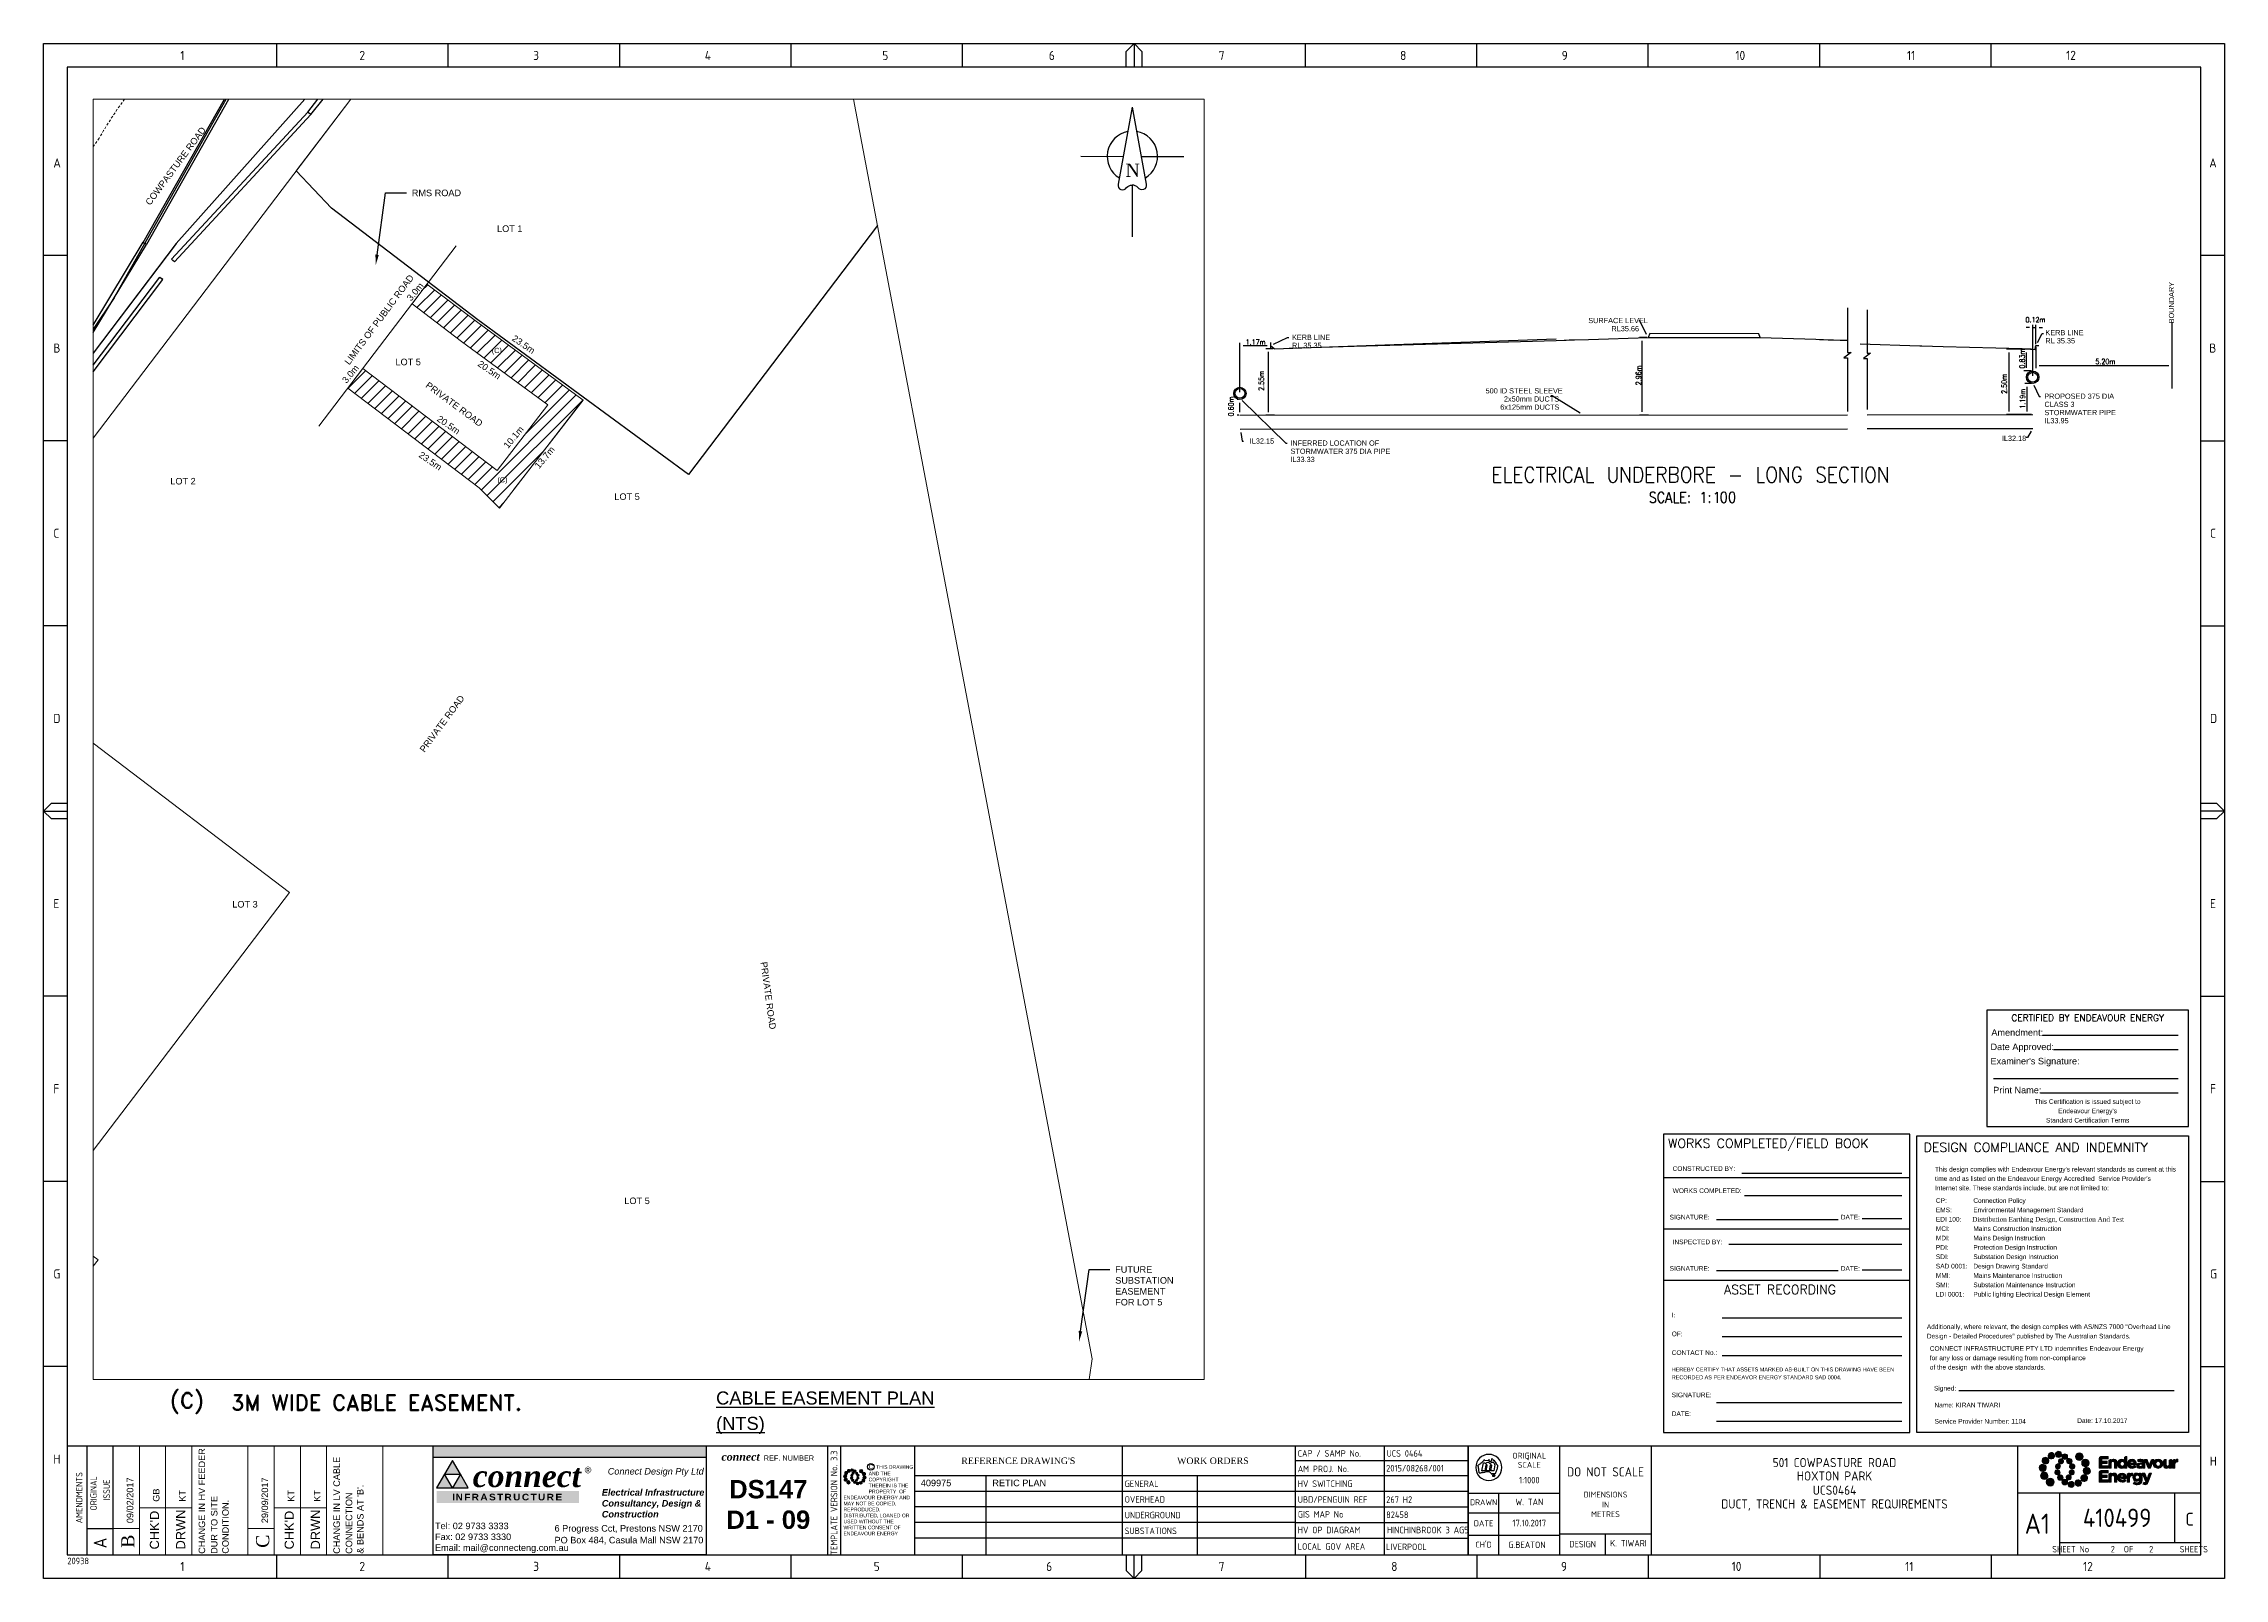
# Paper-space layout 'SHEET (2)' of a CAD drawing. Header units: metres, sheet in millimetres. Extents: x -9 to 824, y -5 to 581.
# The model-space entities are those that its viewports show. They can reach past a viewport. Long polylines and large blocks are cut down to what shows.
import ezdxf
from ezdxf import colors
from ezdxf.entities.mleader import LeaderData, LeaderLine
from ezdxf.enums import TextEntityAlignment as Align
from ezdxf.math import Vec2, Vec3

# ---------------------------------------------------------------- set-up
doc = ezdxf.new("R2010")
doc.units = ezdxf.units.M
doc.linetypes.add('Dash', pattern=[5, 3, -2])
doc.layers.get('0').update_dxf_attribs({"color": 6})
for name, color, linetype in [('$0$x-Subdivision Plan$0$_SURVEY$TEXT', 4, 'Continuous'), ('_User Miscellaneous1', 7, 'Continuous'), ('_User Miscellaneous5', 7, 'Continuous'), ('Duct_SP_EXT', 7, 'Continuous'), ('Notes', 7, 'Continuous')]:
    doc.layers.add(name, color=color, linetype=linetype)
doc.layers.add('Cadastre Developer_SP_EXT', color=9, linetype='Continuous', lineweight=5)
doc.layers.add('Cadastre Land Parcels_SP_EXT', color=9, linetype='Continuous', lineweight=5)
doc.styles.add('ARIAL', font='arial.ttf', dxfattribs={"height": 2})
doc.styles.add('ARIALBOLD', font='arialbd.ttf')
doc.styles.add('Elec', font='romand__.ttf')
doc.styles.add('iecARIAL', font='arial.ttf', dxfattribs={"height": 2})
doc.styles.add('iecISOCP', font='isocp.shx')
doc.styles.add('iecNAME', font='times.ttf')
doc.styles.add('iecTimesNewRoman', font='times.ttf')
doc.styles.add('ROMANS', font='ROMANS.shx', dxfattribs={"width": 0.8})
doc.styles.get("Standard").update_dxf_attribs({"font": 'arial.ttf'})
doc.linetypes.add('IE Trench HV', pattern='A,7,-0.2,["/",Standard,S=3,R=0,X=0.6,Y=-1.4],-2.5', length=9.7)

psp = doc.layouts.new('SHEET (2)')

# ---------------------------------------------------------------- texts
at = {"color": 7, "lineweight": -3}
for p in [(164.1, 463.76), (166.27, 414.34)]:
    psp.add_text('(C)', height=2, dxfattribs=at).set_placement(p, align=Align.MIDDLE_CENTER)
at = {"color": 7, "lineweight": -3, "width": 272.2362, "attachment_point": 1, "rotation": 359.94365, "line_spacing_factor": 1.2, "style": 'Elec'}
for s, insert, char_height in [('(C)', (39.46, 65.57), 5.962), ('3M WIDE CABLE EASEMENT.', (62.61, 64.76), 5.9621)]:
    psp.add_mtext(s, dxfattribs=dict(at, insert=insert, char_height=char_height))
at = {"layer": '_User Miscellaneous1', "width": 0.8}
psp.add_text('BOUNDARY', height=2, rotation=90, dxfattribs=at).set_placement((805.06, 474.13))
for s, p in [('SURFACE LEVEL', (581.19, 474.2)), ('KERB LINE', (467.96, 467.82)), ('RL 35.35', (467.96, 464.7)), ('RL35.66', (590.04, 471.08)), ('KERB LINE', (755.88, 469.58)), ('RL 35.35', (755.88, 466.46)), ('500 ID STEEL SLEEVE', (541.96, 447.35)), ('6x125mm DUCTS', (547.53, 441.1)), ('2x50mm DUCTS', (548.95, 444.23)), ('PROPOSED 375 DIA', (755.44, 445.29)), ('CLASS 3', (755.51, 442.17)), ('STORMWATER PIPE', (755.51, 439.04)), ('IL33.95', (755.44, 435.92)), (' IL32.15', (451.05, 428.16)), ('STORMWATER 375 DIA PIPE', (467.41, 424.26)), ('INFERRED LOCATION OF', (467.34, 427.38)), (' IL32.18', (738.46, 429.19)), ('IL33.33', (467.34, 421.14))]:
    psp.add_text(s, height=2, dxfattribs=at).set_placement(p)
at = {"layer": '_User Miscellaneous1', "style": 'ROMANS', "width": 0.8}
for s, p in [('0.12m', (748.27, 474.51)), ('1.17m', (450.26, 465.99)), ('5.20m', (774.99, 458.52))]:
    psp.add_text(s, height=2, dxfattribs=at).set_placement(p)
for s, p in [('0.83m', (748.01, 456.86)), ('2.55m', (457.26, 448.32)), ('2.96m', (601.41, 450.45)), ('2.50m', (741.13, 447.18)), ('0.60m', (445.66, 438.56)), ('1.19m', (748.15, 441.51))]:
    psp.add_text(s, height=2, rotation=90, dxfattribs=at).set_placement(p)
at = {"layer": '_User Miscellaneous1', "lineweight": 0, "char_height": 2.5, "attachment_point": 1}
for s, width, insert in [('LOT 1', 17.8086, (164.2, 511.55)), ('LOT 5', 17.8086, (125.37, 460.61)), ('LOT 2', 17.8086, (39.34, 415.06)), ('LOT 5', 17.8086, (209.03, 409.15)), ('LOT 3', 17.8086, (63.02, 253.4)), ('LOT 5', 17.8086, (212.84, 140.1)), ('409975', 42.9732, (326.13, 32.3)), ('RETIC PLAN', 42.9732, (353.46, 32.3)), ('{\\Fisocp|c0;G.BEATON}', 17.5094, (550.67, 8.66))]:
    psp.add_mtext_dynamic_manual_height_columns(s, width=width, gutter_width=4, heights=[0], dxfattribs=dict(at, insert=insert))
for s, width, insert, rotation in [('3.0m', 10.5752, (129.42, 484.04), 50.15712), ('23.5m', 7.1643, (171.05, 469.86), 325.42938), ('20.5m', 7.1643, (157.97, 460.12), 325.42938), ('3.0m', 10.5752, (104.73, 452.6), 50.15712), ('20.5m', 7.1643, (142.38, 439.1), 325.42938), ('10.1m', 10.5752, (166.46, 427.69), 50.15712), ('13.7m', 10.5752, (178.32, 419.96), 50.15712), ('23.5m', 7.1643, (135.42, 425.32), 325.42938)]:
    psp.add_mtext_dynamic_manual_height_columns(s, width=width, gutter_width=4, heights=[0], dxfattribs=dict(at, insert=insert, rotation=rotation))
at = {"layer": '_User Miscellaneous5', "lineweight": 0, "insert": (249.94, 42.57), "char_height": 2.5, "attachment_point": 1, "style": 'iecARIAL'}
psp.add_mtext_dynamic_manual_height_columns('\\pi0.0125;{\\fTimes New Roman|b1|i1|c0|p18;\\H1.2x;\\C244;connect\\fArial|b0|i0|c0|p34;\\H0.66667x;\\C256; \\fArial|b1|i0|c0|p34; \\fArial|b0|i0|c0|p34;REF. NUMBER}', width=35.094, gutter_width=9, heights=[0], dxfattribs=at)
at = {"layer": '_User Miscellaneous5', "insert": (244.07, 32.17), "char_height": 7, "attachment_point": 1, "style": 'ARIALBOLD'}
psp.add_mtext_dynamic_manual_height_columns('\\pi8.8137;{\\C7;DS147\\P\\pi7.7393;D1 - 09}', width=46.3866, gutter_width=35, heights=[0], dxfattribs=at)
at = {"layer": 'Notes', "linetype": 'IE Trench HV'}
for s, p in [('%%UCABLE EASEMENT PLAN', (247.89, 61)), ('%%U(NTS)', (247.89, 51.3))]:
    psp.add_text(s, height=5, dxfattribs=at).set_placement(p)
at = {"layer": 'Notes', "lineweight": 0, "char_height": 2.5, "attachment_point": 1}
for s, insert, rotation in [('COWPASTURE ROAD', (29.6, 520.48), 53.46045), ('LIMITS OF PUBLIC ROAD', (105.72, 459.52), 53.46045), ('PRIVATE ROAD', (138.13, 451.94), 323.46045), ('PRIVATE ROAD', (134.43, 311.47), 53.46045), ('PRIVATE ROAD', (267.38, 230.33), 277.62569)]:
    psp.add_mtext_dynamic_manual_height_columns(s, width=48.1162, gutter_width=4, heights=[0], dxfattribs=dict(at, insert=insert, rotation=rotation))

msp = doc.modelspace()

# ---------------------------------------------------------------- blocks, each defined once
blk = doc.blocks.new('NorthPnt 11(NP11)')
for p, q in [((-19.7, 0.02), (-3.49, 0)), ((3.32, 0), (19.7, -0.02)), ((-0.08, -10.94), (-0.08, -30.8))]:
    blk.add_line(p, q)
for points in [[(-0.08, 18.81), (-5.43, -10.68, 0.877048), (-2.29, -11.9, -0.1543), (-0.08, -10.94, 0.090511)], [(-0.08, 18.81), (5.26, -10.68, -0.877048), (2.13, -11.9, 0.1543), (-0.08, -10.94, -0.090511)]]:
    blk.add_lwpolyline(points, format="xyb")
for start, end in [(100.5988, 238.86433), (300.09942, 80.43745)]:
    blk.add_arc((0, 0), 9.64, start, end)
at = {"color": 7, "style": 'iecNAME'}
blk.add_text('N', height=5.02, dxfattribs=at).set_placement((-2.62, -7.82))
blk = doc.blocks.new('EE_LOGO_SMALL')
at = {"layer": 'Notes'}
h = blk.add_hatch(color=256, dxfattribs=at)
edge = h.paths.add_edge_path()
edge.add_spline(control_points=[(-8.4, 2), (-9.2, 2), (-9.8, 1.4), (-9.8, 0.7), (-9.9, -0.1), (-9.3, -0.7), (-8.6, -0.8), (-7.8, -0.8), (-7.2, -0.2), (-7.1, 0.5), (-7.1, 1.3), (-7.7, 1.9), (-8.4, 2)], knot_values=[0, 0, 0, 0, 1, 1, 1, 2, 2, 2, 3, 3, 3, 4, 4, 4, 4], degree=3, periodic=0)
h = blk.add_hatch(color=256, dxfattribs=at)
edge = h.paths.add_edge_path()
edge.add_spline(control_points=[(-6.8, 4.5), (-7.4, 4.8), (-8.2, 4.6), (-8.6, 4), (-8.9, 3.4), (-8.7, 2.6), (-8.1, 2.2), (-7.5, 1.9), (-6.7, 2.1), (-6.3, 2.7), (-6, 3.3), (-6.2, 4.1), (-6.8, 4.5)], knot_values=[0, 0, 0, 0, 1, 1, 1, 2, 2, 2, 3, 3, 3, 4, 4, 4, 4], degree=3, periodic=0)
h = blk.add_hatch(color=256, dxfattribs=at)
edge = h.paths.add_edge_path()
edge.add_spline(control_points=[(-4.2, 5.9), (-4.6, 6.5), (-5.3, 6.6), (-5.9, 6.3), (-6.4, 5.9), (-6.6, 5.1), (-6.2, 4.6), (-5.9, 4), (-5.1, 3.8), (-4.6, 4.2), (-4, 4.6), (-3.8, 5.3), (-4.2, 5.9)], knot_values=[0, 0, 0, 0, 1, 1, 1, 2, 2, 2, 3, 3, 3, 4, 4, 4, 4], degree=3, periodic=0)
h = blk.add_hatch(color=256, dxfattribs=at)
edge = h.paths.add_edge_path()
edge.add_spline(control_points=[(-1.3, 5.9), (-1.4, 6.5), (-2, 7), (-2.6, 6.9), (-3.3, 6.9), (-3.7, 6.3), (-3.7, 5.6), (-3.6, 5), (-3, 4.5), (-2.4, 4.6), (-1.7, 4.7), (-1.3, 5.2), (-1.3, 5.9)], knot_values=[0, 0, 0, 0, 1, 1, 1, 2, 2, 2, 3, 3, 3, 4, 4, 4, 4], degree=3, periodic=0)
h = blk.add_hatch(color=256, dxfattribs=at)
edge = h.paths.add_edge_path()
edge.add_spline(control_points=[(-2.5, 2.1), (-3, 2.2), (-3.5, 1.9), (-3.6, 1.3), (-3.7, 0.8), (-3.4, 0.3), (-2.9, 0.2), (-2.4, 0.1), (-1.9, 0.4), (-1.8, 0.9), (-1.7, 1.5), (-2, 2), (-2.5, 2.1)], knot_values=[0, 0, 0, 0, 1, 1, 1, 2, 2, 2, 3, 3, 3, 4, 4, 4, 4], degree=3, periodic=0)
h = blk.add_hatch(color=256, dxfattribs=at)
edge = h.paths.add_edge_path()
edge.add_spline(control_points=[(1, 4.9), (1, 4.3), (0.5, 3.8), (-0.1, 3.8), (-0.7, 3.8), (-1.2, 4.3), (-1.2, 4.9), (-1.2, 5.5), (-0.7, 6), (-0.1, 6), (0.5, 6), (1, 5.5), (1, 4.9)], knot_values=[0, 0, 0, 0, 1, 1, 1, 2, 2, 2, 3, 3, 3, 4, 4, 4, 4], degree=3, periodic=0)
edge = h.paths.add_edge_path()
edge.add_spline(control_points=[(-1.4, 4), (-1.9, 4.1), (-2.4, 3.8), (-2.5, 3.3), (-2.6, 2.7), (-2.3, 2.2), (-1.8, 2.1), (-1.3, 2), (-0.7, 2.3), (-0.6, 2.9), (-0.5, 3.4), (-0.9, 3.9), (-1.4, 4)], knot_values=[0, 0, 0, 0, 1, 1, 1, 2, 2, 2, 3, 3, 3, 4, 4, 4, 4], degree=3, periodic=0)
h = blk.add_hatch(color=256, dxfattribs=at)
edge = h.paths.add_edge_path()
edge.add_spline(control_points=[(2.3, 2.4), (2.8, 2.8), (2.8, 3.4), (2.4, 3.9), (2, 4.3), (1.4, 4.3), (0.9, 3.9), (0.5, 3.6), (0.5, 2.9), (0.9, 2.5), (1.2, 2), (1.9, 2), (2.3, 2.4)], knot_values=[0, 0, 0, 0, 1, 1, 1, 2, 2, 2, 3, 3, 3, 4, 4, 4, 4], degree=3, periodic=0)
edge = h.paths.add_edge_path()
edge.add_spline(control_points=[(1, 4.9), (1, 4.3), (0.5, 3.8), (-0.1, 3.8), (-0.7, 3.8), (-1.2, 4.3), (-1.2, 4.9), (-1.2, 5.5), (-0.7, 6), (-0.1, 6), (0.5, 6), (1, 5.5), (1, 4.9)], knot_values=[0, 0, 0, 0, 1, 1, 1, 2, 2, 2, 3, 3, 3, 4, 4, 4, 4], degree=3, periodic=0)
h = blk.add_hatch(color=256, dxfattribs=at)
edge = h.paths.add_edge_path()
edge.add_spline(control_points=[(1, 4.9), (1, 4.3), (0.5, 3.8), (-0.1, 3.8), (-0.7, 3.8), (-1.2, 4.3), (-1.2, 4.9), (-1.2, 5.5), (-0.7, 6), (-0.1, 6), (0.5, 6), (1, 5.5), (1, 4.9)], knot_values=[0, 0, 0, 0, 1, 1, 1, 2, 2, 2, 3, 3, 3, 4, 4, 4, 4], degree=3, periodic=0)
edge = h.paths.add_edge_path(flags=16)
edge.add_spline(control_points=[(1, 4.9), (1, 4.3), (0.5, 3.8), (-0.1, 3.8), (-0.7, 3.8), (-1.2, 4.3), (-1.2, 4.9), (-1.2, 5.5), (-0.7, 6), (-0.1, 6), (0.5, 6), (1, 5.5), (1, 4.9)], knot_values=[0, 0, 0, 0, 1, 1, 1, 2, 2, 2, 3, 3, 3, 4, 4, 4, 4], degree=3, periodic=0)
h = blk.add_hatch(color=256, dxfattribs=at)
edge = h.paths.add_edge_path()
edge.add_spline(control_points=[(3, 0.2), (3.5, 0.3), (3.8, 0.9), (3.7, 1.4), (3.6, 1.9), (3, 2.3), (2.5, 2.1), (1.9, 2), (1.6, 1.4), (1.8, 0.9), (1.9, 0.4), (2.5, 0.1), (3, 0.2)], knot_values=[0, 0, 0, 0, 1, 1, 1, 2, 2, 2, 3, 3, 3, 4, 4, 4, 4], degree=3, periodic=0)
h = blk.add_hatch(color=256, dxfattribs=at)
edge = h.paths.add_edge_path()
edge.add_spline(control_points=[(7, 4.9), (7, 4), (6.3, 3.4), (5.5, 3.4), (4.6, 3.4), (4, 4), (4, 4.9), (4, 5.7), (4.6, 6.4), (5.5, 6.4), (6.3, 6.4), (7, 5.7), (7, 4.9)], knot_values=[0, 0, 0, 0, 1, 1, 1, 2, 2, 2, 3, 3, 3, 4, 4, 4, 4], degree=3, periodic=0)
h = blk.add_hatch(color=256, dxfattribs=at)
edge = h.paths.add_edge_path()
edge.add_spline(control_points=[(8.4, 1.1), (9.1, 1.5), (9.4, 2.3), (9.1, 3), (8.8, 3.7), (7.9, 4.1), (7.2, 3.8), (6.5, 3.4), (6.2, 2.6), (6.5, 1.9), (6.8, 1.2), (7.7, 0.8), (8.4, 1.1)], knot_values=[0, 0, 0, 0, 1, 1, 1, 2, 2, 2, 3, 3, 3, 4, 4, 4, 4], degree=3, periodic=0)
h = blk.add_hatch(color=256, dxfattribs=at)
edge = h.paths.add_edge_path()
edge.add_spline(control_points=[(8.3, -1.9), (9, -1.9), (9.7, -1.4), (9.7, -0.6), (9.7, 0.1), (9.2, 0.8), (8.4, 0.8), (7.7, 0.8), (7, 0.3), (7, -0.5), (6.9, -1.2), (7.5, -1.9), (8.3, -1.9)], knot_values=[0, 0, 0, 0, 1, 1, 1, 2, 2, 2, 3, 3, 3, 4, 4, 4, 4], degree=3, periodic=0)
h = blk.add_hatch(color=256, dxfattribs=at)
edge = h.paths.add_edge_path()
edge.add_spline(control_points=[(-8.5, -1.1), (-9.2, -1.4), (-9.6, -2.3), (-9.3, -3), (-8.9, -3.7), (-8.1, -4), (-7.4, -3.7), (-6.7, -3.4), (-6.3, -2.5), (-6.6, -1.8), (-7, -1.1), (-7.8, -0.8), (-8.5, -1.1)], knot_values=[0, 0, 0, 0, 1, 1, 1, 2, 2, 2, 3, 3, 3, 4, 4, 4, 4], degree=3, periodic=0)
h = blk.add_hatch(color=256, dxfattribs=at)
edge = h.paths.add_edge_path()
edge.add_spline(control_points=[(-7.1, -4.8), (-7.1, -4), (-6.5, -3.3), (-5.6, -3.3), (-4.8, -3.3), (-4.1, -4), (-4.1, -4.8), (-4.1, -5.7), (-4.8, -6.3), (-5.6, -6.3), (-6.5, -6.3), (-7.1, -5.7), (-7.1, -4.8)], knot_values=[0, 0, 0, 0, 1, 1, 1, 2, 2, 2, 3, 3, 3, 4, 4, 4, 4], degree=3, periodic=0)
h = blk.add_hatch(color=256, dxfattribs=at)
edge = h.paths.add_edge_path()
edge.add_spline(control_points=[(-3.1, -0.2), (-3.7, -0.3), (-4, -0.8), (-3.8, -1.4), (-3.7, -1.9), (-3.2, -2.2), (-2.6, -2.1), (-2.1, -1.9), (-1.8, -1.4), (-1.9, -0.9), (-2.1, -0.3), (-2.6, 0), (-3.1, -0.2)], knot_values=[0, 0, 0, 0, 1, 1, 1, 2, 2, 2, 3, 3, 3, 4, 4, 4, 4], degree=3, periodic=0)
h = blk.add_hatch(color=256, dxfattribs=at)
edge = h.paths.add_edge_path()
edge.add_spline(control_points=[(-2.5, -2.3), (-2.9, -2.7), (-3, -3.4), (-2.6, -3.8), (-2.2, -4.2), (-1.5, -4.3), (-1.1, -3.9), (-0.7, -3.5), (-0.6, -2.8), (-1, -2.4), (-1.4, -2), (-2, -1.9), (-2.5, -2.3)], knot_values=[0, 0, 0, 0, 1, 1, 1, 2, 2, 2, 3, 3, 3, 4, 4, 4, 4], degree=3, periodic=0)
h = blk.add_hatch(color=256, dxfattribs=at)
edge = h.paths.add_edge_path()
edge.add_spline(control_points=[(-1.2, -4.8), (-1.2, -4.2), (-0.7, -3.7), (-0.1, -3.7), (0.5, -3.7), (1, -4.2), (1, -4.8), (1, -5.4), (0.5, -5.9), (-0.1, -5.9), (-0.7, -5.9), (-1.2, -5.4), (-1.2, -4.8)], knot_values=[0, 0, 0, 0, 1, 1, 1, 2, 2, 2, 3, 3, 3, 4, 4, 4, 4], degree=3, periodic=0)
h = blk.add_hatch(color=256, dxfattribs=at)
edge = h.paths.add_edge_path()
edge.add_spline(control_points=[(1.2, -3.9), (1.7, -4.1), (2.2, -3.7), (2.3, -3.2), (2.5, -2.7), (2.1, -2.2), (1.6, -2.1), (1.1, -2), (0.6, -2.3), (0.5, -2.8), (0.4, -3.3), (0.7, -3.8), (1.2, -3.9)], knot_values=[0, 0, 0, 0, 1, 1, 1, 2, 2, 2, 3, 3, 3, 4, 4, 4, 4], degree=3, periodic=0)
h = blk.add_hatch(color=256, dxfattribs=at)
edge = h.paths.add_edge_path()
edge.add_spline(control_points=[(1.2, -5.8), (1.3, -6.5), (1.8, -6.9), (2.5, -6.9), (3.1, -6.8), (3.6, -6.2), (3.5, -5.6), (3.4, -5), (2.9, -4.5), (2.2, -4.6), (1.6, -4.6), (1.1, -5.2), (1.2, -5.8)], knot_values=[0, 0, 0, 0, 1, 1, 1, 2, 2, 2, 3, 3, 3, 4, 4, 4, 4], degree=3, periodic=0)
h = blk.add_hatch(color=256, dxfattribs=at)
edge = h.paths.add_edge_path()
edge.add_spline(control_points=[(2.4, -2), (2.9, -2.1), (3.4, -1.8), (3.5, -1.3), (3.6, -0.8), (3.3, -0.3), (2.8, -0.2), (2.2, -0.1), (1.7, -0.4), (1.6, -0.9), (1.5, -1.4), (1.8, -1.9), (2.4, -2)], knot_values=[0, 0, 0, 0, 1, 1, 1, 2, 2, 2, 3, 3, 3, 4, 4, 4, 4], degree=3, periodic=0)
h = blk.add_hatch(color=256, dxfattribs=at)
edge = h.paths.add_edge_path()
edge.add_spline(control_points=[(4, -5.8), (4.4, -6.4), (5.2, -6.6), (5.7, -6.2), (6.3, -5.8), (6.5, -5.1), (6.1, -4.5), (5.7, -4), (5, -3.8), (4.4, -4.2), (3.8, -4.5), (3.7, -5.3), (4, -5.8)], knot_values=[0, 0, 0, 0, 1, 1, 1, 2, 2, 2, 3, 3, 3, 4, 4, 4, 4], degree=3, periodic=0)
h = blk.add_hatch(color=256, dxfattribs=at)
edge = h.paths.add_edge_path()
edge.add_spline(control_points=[(6.7, -4.4), (7.3, -4.8), (8.1, -4.6), (8.4, -4), (8.8, -3.3), (8.6, -2.6), (8, -2.2), (7.3, -1.8), (6.6, -2.1), (6.2, -2.7), (5.8, -3.3), (6, -4.1), (6.7, -4.4)], knot_values=[0, 0, 0, 0, 1, 1, 1, 2, 2, 2, 3, 3, 3, 4, 4, 4, 4], degree=3, periodic=0)
at = {"layer": 'Notes', "lineweight": 0}
for points in [[(1.8, 2.1), (1.8, 2.1)], [(-2, -2.1), (-2, -2.1)]]:
    blk.add_lwpolyline(points, dxfattribs=at)
for points in [[(-8.4, 2), (-9.2, 2), (-9.8, 1.4), (-9.8, 0.7), (-9.9, -0.1), (-9.3, -0.7), (-8.6, -0.8), (-7.8, -0.8), (-7.2, -0.2), (-7.1, 0.5), (-7.1, 1.3), (-7.7, 1.9), (-8.4, 2)], [(-6.8, 4.5), (-7.4, 4.8), (-8.2, 4.6), (-8.6, 4), (-8.9, 3.4), (-8.7, 2.6), (-8.1, 2.2), (-7.5, 1.9), (-6.7, 2.1), (-6.3, 2.7), (-6, 3.3), (-6.2, 4.1), (-6.8, 4.5)], [(-4.2, 5.9), (-4.6, 6.5), (-5.3, 6.6), (-5.9, 6.3), (-6.4, 5.9), (-6.6, 5.1), (-6.2, 4.6), (-5.9, 4), (-5.1, 3.8), (-4.6, 4.2), (-4, 4.6), (-3.8, 5.3), (-4.2, 5.9)], [(-1.3, 5.9), (-1.4, 6.5), (-2, 7), (-2.6, 6.9), (-3.3, 6.9), (-3.7, 6.3), (-3.7, 5.6), (-3.6, 5), (-3, 4.5), (-2.4, 4.6), (-1.7, 4.7), (-1.3, 5.2), (-1.3, 5.9)], [(-2.5, 2.1), (-3, 2.2), (-3.5, 1.9), (-3.6, 1.3), (-3.7, 0.8), (-3.4, 0.3), (-2.9, 0.2), (-2.4, 0.1), (-1.9, 0.4), (-1.8, 0.9), (-1.7, 1.5), (-2, 2), (-2.5, 2.1)], [(-1.4, 4), (-1.9, 4.1), (-2.4, 3.8), (-2.5, 3.3), (-2.6, 2.7), (-2.3, 2.2), (-1.8, 2.1), (-1.3, 2), (-0.7, 2.3), (-0.6, 2.9), (-0.5, 3.4), (-0.9, 3.9), (-1.4, 4)], [(1, 4.9), (1, 4.3), (0.5, 3.8), (-0.1, 3.8), (-0.7, 3.8), (-1.2, 4.3), (-1.2, 4.9), (-1.2, 5.5), (-0.7, 6), (-0.1, 6), (0.5, 6), (1, 5.5), (1, 4.9)], [(1, 4.9), (1, 4.3), (0.5, 3.8), (-0.1, 3.8), (-0.7, 3.8), (-1.2, 4.3), (-1.2, 4.9), (-1.2, 5.5), (-0.7, 6), (-0.1, 6), (0.5, 6), (1, 5.5), (1, 4.9)], [(2.3, 2.4), (2.8, 2.8), (2.8, 3.4), (2.4, 3.9), (2, 4.3), (1.4, 4.3), (0.9, 3.9), (0.5, 3.6), (0.5, 2.9), (0.9, 2.5), (1.2, 2), (1.9, 2), (2.3, 2.4)], [(3, 0.2), (3.5, 0.3), (3.8, 0.9), (3.7, 1.4), (3.6, 1.9), (3, 2.3), (2.5, 2.1), (1.9, 2), (1.6, 1.4), (1.8, 0.9), (1.9, 0.4), (2.5, 0.1), (3, 0.2)], [(7, 4.9), (7, 4), (6.3, 3.4), (5.5, 3.4), (4.6, 3.4), (4, 4), (4, 4.9), (4, 5.7), (4.6, 6.4), (5.5, 6.4), (6.3, 6.4), (7, 5.7), (7, 4.9)], [(8.4, 1.1), (9.1, 1.5), (9.4, 2.3), (9.1, 3), (8.8, 3.7), (7.9, 4.1), (7.2, 3.8), (6.5, 3.4), (6.2, 2.6), (6.5, 1.9), (6.8, 1.2), (7.7, 0.8), (8.4, 1.1)], [(8.3, -1.9), (9, -1.9), (9.7, -1.4), (9.7, -0.6), (9.7, 0.1), (9.2, 0.8), (8.4, 0.8), (7.7, 0.8), (7, 0.3), (7, -0.5), (6.9, -1.2), (7.5, -1.9), (8.3, -1.9)], [(-8.5, -1.1), (-9.2, -1.4), (-9.6, -2.3), (-9.3, -3), (-8.9, -3.7), (-8.1, -4), (-7.4, -3.7), (-6.7, -3.4), (-6.3, -2.5), (-6.6, -1.8), (-7, -1.1), (-7.8, -0.8), (-8.5, -1.1)], [(-7.1, -4.8), (-7.1, -4), (-6.5, -3.3), (-5.6, -3.3), (-4.8, -3.3), (-4.1, -4), (-4.1, -4.8), (-4.1, -5.7), (-4.8, -6.3), (-5.6, -6.3), (-6.5, -6.3), (-7.1, -5.7), (-7.1, -4.8)], [(-3.1, -0.2), (-3.7, -0.3), (-4, -0.8), (-3.8, -1.4), (-3.7, -1.9), (-3.2, -2.2), (-2.6, -2.1), (-2.1, -1.9), (-1.8, -1.4), (-1.9, -0.9), (-2.1, -0.3), (-2.6, 0), (-3.1, -0.2)], [(-2.5, -2.3), (-2.9, -2.7), (-3, -3.4), (-2.6, -3.8), (-2.2, -4.2), (-1.5, -4.3), (-1.1, -3.9), (-0.7, -3.5), (-0.6, -2.8), (-1, -2.4), (-1.4, -2), (-2, -1.9), (-2.5, -2.3)], [(-1.2, -4.8), (-1.2, -4.2), (-0.7, -3.7), (-0.1, -3.7), (0.5, -3.7), (1, -4.2), (1, -4.8), (1, -5.4), (0.5, -5.9), (-0.1, -5.9), (-0.7, -5.9), (-1.2, -5.4), (-1.2, -4.8)], [(1.2, -3.9), (1.7, -4.1), (2.2, -3.7), (2.3, -3.2), (2.5, -2.7), (2.1, -2.2), (1.6, -2.1), (1.1, -2), (0.6, -2.3), (0.5, -2.8), (0.4, -3.3), (0.7, -3.8), (1.2, -3.9)], [(1.2, -5.8), (1.3, -6.5), (1.8, -6.9), (2.5, -6.9), (3.1, -6.8), (3.6, -6.2), (3.5, -5.6), (3.4, -5), (2.9, -4.5), (2.2, -4.6), (1.6, -4.6), (1.1, -5.2), (1.2, -5.8)], [(2.4, -2), (2.9, -2.1), (3.4, -1.8), (3.5, -1.3), (3.6, -0.8), (3.3, -0.3), (2.8, -0.2), (2.2, -0.1), (1.7, -0.4), (1.6, -0.9), (1.5, -1.4), (1.8, -1.9), (2.4, -2)], [(4, -5.8), (4.4, -6.4), (5.2, -6.6), (5.7, -6.2), (6.3, -5.8), (6.5, -5.1), (6.1, -4.5), (5.7, -4), (5, -3.8), (4.4, -4.2), (3.8, -4.5), (3.7, -5.3), (4, -5.8)], [(6.7, -4.4), (7.3, -4.8), (8.1, -4.6), (8.4, -4), (8.8, -3.3), (8.6, -2.6), (8, -2.2), (7.3, -1.8), (6.6, -2.1), (6.2, -2.7), (5.8, -3.3), (6, -4.1), (6.7, -4.4)]]:
    blk.add_open_spline(points, degree=3, knots=[0, 0, 0, 0, 1, 1, 1, 2, 2, 2, 3, 3, 3, 4, 4, 4, 4], dxfattribs=at)
blk = doc.blocks.new('EE_COPYRIGHT_A1')
at = {"layer": 'Notes'}
blk.add_circle((9.53, -0.82), 1.15, dxfattribs=at)
at = {"xscale": 0.4, "yscale": 0.4, "zscale": 0.4}
blk.add_blockref('EE_LOGO_SMALL', (3.96, -4.29), dxfattribs=at)
at = {"layer": 'Notes', "insert": (0, 0), "char_height": 1.25, "width": 24.1208, "attachment_point": 1, "style": 'ARIAL'}
blk.add_mtext('\\pt8.75;               ^I{\\H1.2x;C } THIS DRAWING\\P\\pi-8.75,l8.75,t8.75,20;       ^IAND THE ^I\\P\\pi0,t8.75;COPYRIGHT\\P\\pi-8.75,t1.25,8.75;^I^ITHEREIN IS THE PROPERTY  OF \\P\\pi0,l0,t1.25;ENDEAVOUR ENERGY AND MAY NOT BE COPIED, REPRODUCED, DISTRIBUTED, LOANED OR USED WITHOUT THE WRITTEN CONSENT OF ENDEAVOUR ENERGY', dxfattribs=at)
blk = doc.blocks.new('EE_LOGO')
h = blk.add_hatch(color=7)
edge = h.paths.add_edge_path()
edge.add_spline(control_points=[(-25.34, 1.94), (-26.08, 1.98), (-26.72, 1.41), (-26.77, 0.66), (-26.81, -0.09), (-26.24, -0.72), (-25.49, -0.77), (-24.74, -0.81), (-24.1, -0.24), (-24.06, 0.51), (-24.02, 1.25), (-24.59, 1.89), (-25.34, 1.94)], knot_values=[0, 0, 0, 0, 1, 1, 1, 2, 2, 2, 3, 3, 3, 4, 4, 4, 4], degree=3, periodic=0)
h = blk.add_hatch(color=7)
edge = h.paths.add_edge_path()
edge.add_spline(control_points=[(-23.73, 4.46), (-24.34, 4.81), (-25.13, 4.61), (-25.49, 3.99), (-25.85, 3.38), (-25.64, 2.59), (-25.03, 2.23), (-24.41, 1.87), (-23.63, 2.08), (-23.27, 2.69), (-22.91, 3.31), (-23.12, 4.1), (-23.73, 4.46)], knot_values=[0, 0, 0, 0, 1, 1, 1, 2, 2, 2, 3, 3, 3, 4, 4, 4, 4], degree=3, periodic=0)
h = blk.add_hatch(color=7)
edge = h.paths.add_edge_path()
edge.add_spline(control_points=[(-21.12, 5.87), (-21.48, 6.44), (-22.24, 6.61), (-22.81, 6.24), (-23.37, 5.88), (-23.54, 5.12), (-23.17, 4.55), (-22.81, 3.98), (-22.05, 3.82), (-21.48, 4.19), (-20.92, 4.55), (-20.75, 5.31), (-21.12, 5.87)], knot_values=[0, 0, 0, 0, 1, 1, 1, 2, 2, 2, 3, 3, 3, 4, 4, 4, 4], degree=3, periodic=0)
h = blk.add_hatch(color=7)
edge = h.paths.add_edge_path()
edge.add_spline(control_points=[(-19.43, 2.06), (-19.94, 2.17), (-20.44, 1.84), (-20.55, 1.33), (-20.66, 0.82), (-20.34, 0.32), (-19.83, 0.21), (-19.32, 0.1), (-18.81, 0.42), (-18.71, 0.93), (-18.59, 1.44), (-18.92, 1.95), (-19.43, 2.06)], knot_values=[0, 0, 0, 0, 1, 1, 1, 2, 2, 2, 3, 3, 3, 4, 4, 4, 4], degree=3, periodic=0)
h = blk.add_hatch(color=7)
edge = h.paths.add_edge_path()
edge.add_spline(control_points=[(-18.27, 5.87), (-18.34, 6.5), (-18.91, 6.97), (-19.54, 6.9), (-20.18, 6.84), (-20.65, 6.27), (-20.58, 5.63), (-20.52, 4.99), (-19.95, 4.53), (-19.31, 4.59), (-18.67, 4.66), (-18.21, 5.23), (-18.27, 5.87)], knot_values=[0, 0, 0, 0, 1, 1, 1, 2, 2, 2, 3, 3, 3, 4, 4, 4, 4], degree=3, periodic=0)
h = blk.add_hatch(color=7)
edge = h.paths.add_edge_path()
edge.add_spline(control_points=[(-15.91, 4.86), (-15.91, 4.26), (-16.4, 3.77), (-17, 3.77), (-17.6, 3.77), (-18.08, 4.26), (-18.08, 4.86), (-18.08, 5.46), (-17.6, 5.95), (-17, 5.95), (-16.4, 5.95), (-15.91, 5.46), (-15.91, 4.86)], knot_values=[0, 0, 0, 0, 1, 1, 1, 2, 2, 2, 3, 3, 3, 4, 4, 4, 4], degree=3, periodic=0)
edge = h.paths.add_edge_path()
edge.add_spline(control_points=[(-18.29, 3.97), (-18.8, 4.08), (-19.3, 3.76), (-19.41, 3.25), (-19.52, 2.74), (-19.2, 2.23), (-18.69, 2.12), (-18.18, 2.01), (-17.67, 2.33), (-17.56, 2.84), (-17.45, 3.35), (-17.78, 3.86), (-18.29, 3.97)], knot_values=[0, 0, 0, 0, 1, 1, 1, 2, 2, 2, 3, 3, 3, 4, 4, 4, 4], degree=3, periodic=0)
h = blk.add_hatch(color=7)
edge = h.paths.add_edge_path()
edge.add_spline(control_points=[(-14.59, 2.36), (-14.16, 2.75), (-14.12, 3.41), (-14.51, 3.84), (-14.89, 4.27), (-15.55, 4.31), (-15.99, 3.93), (-16.42, 3.54), (-16.46, 2.88), (-16.07, 2.45), (-15.69, 2.01), (-15.02, 1.98), (-14.59, 2.36)], knot_values=[0, 0, 0, 0, 1, 1, 1, 2, 2, 2, 3, 3, 3, 4, 4, 4, 4], degree=3, periodic=0)
edge = h.paths.add_edge_path()
edge.add_spline(control_points=[(-15.91, 4.86), (-15.91, 4.26), (-16.4, 3.77), (-17, 3.77), (-17.6, 3.77), (-18.08, 4.26), (-18.08, 4.86), (-18.08, 5.46), (-17.6, 5.95), (-17, 5.95), (-16.4, 5.95), (-15.91, 5.46), (-15.91, 4.86)], knot_values=[0, 0, 0, 0, 1, 1, 1, 2, 2, 2, 3, 3, 3, 4, 4, 4, 4], degree=3, periodic=0)
h = blk.add_hatch(color=7)
edge = h.paths.add_edge_path()
edge.add_spline(control_points=[(-15.91, 4.86), (-15.91, 4.26), (-16.4, 3.77), (-17, 3.77), (-17.6, 3.77), (-18.08, 4.26), (-18.08, 4.86), (-18.08, 5.46), (-17.6, 5.95), (-17, 5.95), (-16.4, 5.95), (-15.91, 5.46), (-15.91, 4.86)], knot_values=[0, 0, 0, 0, 1, 1, 1, 2, 2, 2, 3, 3, 3, 4, 4, 4, 4], degree=3, periodic=0)
edge = h.paths.add_edge_path(flags=16)
edge.add_spline(control_points=[(-15.91, 4.86), (-15.91, 4.26), (-16.4, 3.77), (-17, 3.77), (-17.6, 3.77), (-18.08, 4.26), (-18.08, 4.86), (-18.08, 5.46), (-17.6, 5.95), (-17, 5.95), (-16.4, 5.95), (-15.91, 5.46), (-15.91, 4.86)], knot_values=[0, 0, 0, 0, 1, 1, 1, 2, 2, 2, 3, 3, 3, 4, 4, 4, 4], degree=3, periodic=0)
h = blk.add_hatch(color=7)
edge = h.paths.add_edge_path()
edge.add_spline(control_points=[(-13.94, 0.18), (-13.41, 0.32), (-13.09, 0.87), (-13.23, 1.4), (-13.37, 1.93), (-13.92, 2.25), (-14.45, 2.11), (-14.98, 1.97), (-15.3, 1.42), (-15.16, 0.89), (-15.02, 0.36), (-14.47, 0.04), (-13.94, 0.18)], knot_values=[0, 0, 0, 0, 1, 1, 1, 2, 2, 2, 3, 3, 3, 4, 4, 4, 4], degree=3, periodic=0)
h = blk.add_hatch(color=7)
edge = h.paths.add_edge_path()
edge.add_spline(control_points=[(-9.93, 4.86), (-9.93, 4.03), (-10.61, 3.35), (-11.44, 3.35), (-12.28, 3.35), (-12.95, 4.03), (-12.95, 4.86), (-12.95, 5.69), (-12.28, 6.37), (-11.44, 6.37), (-10.61, 6.37), (-9.93, 5.69), (-9.93, 4.86)], knot_values=[0, 0, 0, 0, 1, 1, 1, 2, 2, 2, 3, 3, 3, 4, 4, 4, 4], degree=3, periodic=0)
h = blk.add_hatch(color=7)
edge = h.paths.add_edge_path()
edge.add_spline(control_points=[(-8.55, 1.13), (-7.83, 1.45), (-7.5, 2.29), (-7.82, 3.01), (-8.14, 3.73), (-8.98, 4.06), (-9.7, 3.74), (-10.42, 3.42), (-10.75, 2.58), (-10.43, 1.86), (-10.11, 1.14), (-9.27, 0.81), (-8.55, 1.13)], knot_values=[0, 0, 0, 0, 1, 1, 1, 2, 2, 2, 3, 3, 3, 4, 4, 4, 4], degree=3, periodic=0)
h = blk.add_hatch(color=7)
edge = h.paths.add_edge_path()
edge.add_spline(control_points=[(-8.66, -1.92), (-7.91, -1.96), (-7.27, -1.39), (-7.23, -0.64), (-7.19, 0.1), (-7.76, 0.74), (-8.51, 0.78), (-9.25, 0.83), (-9.89, 0.26), (-9.94, -0.49), (-9.98, -1.24), (-9.41, -1.88), (-8.66, -1.92)], knot_values=[0, 0, 0, 0, 1, 1, 1, 2, 2, 2, 3, 3, 3, 4, 4, 4, 4], degree=3, periodic=0)
h = blk.add_hatch(color=7)
edge = h.paths.add_edge_path()
edge.add_spline(control_points=[(-3.85, 0.44), (-3.85, 0.44), (-3.85, 4.25), (-3.85, 4.3), (-3.85, 4.35), (-3.85, 4.86), (-3.29, 4.86), (-2.74, 4.86), (-0.49, 4.86), (-0.49, 4.86), (-0.49, 4.86), (-0.49, 4), (-0.49, 4), (-0.49, 4), (-2.89, 4), (-2.89, 4), (-2.89, 4), (-2.89, 3.1), (-2.89, 3.1), (-2.89, 3.1), (-0.8, 3.1), (-0.8, 3.1), (-0.8, 3.1), (-0.8, 2.23), (-0.8, 2.23), (-0.8, 2.23), (-2.89, 2.23), (-2.89, 2.23), (-2.89, 2.23), (-2.89, 1.31), (-2.89, 1.31), (-2.89, 1.31), (-0.49, 1.31), (-0.49, 1.31), (-0.49, 1.31), (-0.49, 0.44), (-0.49, 0.44), (-0.49, 0.44), (-3.85, 0.44), (-3.85, 0.44)], knot_values=[0, 0, 0, 0, 1, 1, 1, 2, 2, 2, 3, 3, 3, 4, 4, 4, 5, 5, 5, 6, 6, 6, 7, 7, 7, 8, 8, 8, 9, 9, 9, 10, 10, 10, 11, 11, 11, 12, 12, 12, 13, 13, 13, 13], degree=3, periodic=0)
h = blk.add_hatch(color=7)
edge = h.paths.add_edge_path()
edge.add_spline(control_points=[(1.94, 0.44), (1.94, 0.44), (1.94, 2.33), (1.94, 2.33), (1.94, 2.78), (1.73, 3.02), (1.36, 3.02), (1, 3.02), (0.76, 2.78), (0.76, 2.33), (0.76, 2.33), (0.76, 0.44), (0.76, 0.44), (0.76, 0.44), (-0.2, 0.44), (-0.2, 0.44), (-0.2, 0.44), (-0.2, 3.21), (-0.2, 3.27), (-0.2, 3.33), (-0.2, 3.82), (0.36, 3.82), (0.76, 3.82), (0.76, 3.82), (0.76, 3.82), (0.76, 3.82), (0.76, 3.35), (0.76, 3.35), (0.98, 3.63), (1.27, 3.89), (1.75, 3.89), (2.48, 3.89), (2.9, 3.41), (2.9, 2.63), (2.9, 2.63), (2.9, 0.44), (2.9, 0.44), (2.9, 0.44), (1.94, 0.44), (1.94, 0.44)], knot_values=[0, 0, 0, 0, 1, 1, 1, 2, 2, 2, 3, 3, 3, 4, 4, 4, 5, 5, 5, 6, 6, 6, 7, 7, 7, 8, 8, 8, 9, 9, 9, 10, 10, 10, 11, 11, 11, 12, 12, 12, 13, 13, 13, 13], degree=3, periodic=0)
h = blk.add_hatch(color=7)
edge = h.paths.add_edge_path(flags=16)
edge.add_spline(control_points=[(5.8, 2.13), (5.8, 2.69), (5.43, 3.07), (4.98, 3.07), (4.53, 3.07), (4.15, 2.7), (4.15, 2.13), (4.15, 2.13), (4.15, 2.12), (4.15, 2.12), (4.15, 1.56), (4.53, 1.19), (4.98, 1.19), (5.43, 1.19), (5.8, 1.56), (5.8, 2.12), (5.8, 2.12), (5.8, 2.13), (5.8, 2.13)], knot_values=[0, 0, 0, 0, 1, 1, 1, 2, 2, 2, 3, 3, 3, 4, 4, 4, 5, 5, 5, 6, 6, 6, 6], degree=3, periodic=0)
edge = h.paths.add_edge_path()
edge.add_spline(control_points=[(5.79, 0.44), (5.79, 0.44), (5.79, 0.92), (5.79, 0.92), (5.55, 0.6), (5.23, 0.37), (4.73, 0.37), (3.94, 0.37), (3.19, 0.99), (3.19, 2.12), (3.19, 2.12), (3.19, 2.13), (3.19, 2.13), (3.19, 3.26), (3.93, 3.88), (4.73, 3.88), (5.24, 3.88), (5.56, 3.65), (5.79, 3.38), (5.79, 3.38), (5.79, 4.27), (5.79, 4.3), (5.79, 4.34), (5.79, 4.86), (6.34, 4.86), (6.73, 4.86), (6.75, 4.86), (6.75, 4.86), (6.75, 4.86), (6.75, 0.44), (6.75, 0.44), (6.75, 0.44), (5.79, 0.44), (5.79, 0.44)], knot_values=[0, 0, 0, 0, 1, 1, 1, 2, 2, 2, 3, 3, 3, 4, 4, 4, 5, 5, 5, 6, 6, 6, 7, 7, 7, 8, 8, 8, 9, 9, 9, 10, 10, 10, 11, 11, 11, 11], degree=3, periodic=0)
h = blk.add_hatch(color=7)
edge = h.paths.add_edge_path()
edge.add_spline(control_points=[(8.69, 3.89), (7.7, 3.89), (7.01, 3.09), (7.01, 2.13), (7.01, 2.13), (7.01, 2.12), (7.01, 2.12), (7.01, 1.08), (7.77, 0.37), (8.78, 0.37), (9.39, 0.37), (9.85, 0.61), (10.16, 1), (10.16, 1), (9.62, 1.48), (9.62, 1.48), (9.35, 1.24), (9.12, 1.14), (8.79, 1.14), (8.33, 1.13), (8, 1.49), (7.95, 1.86), (7.91, 2.18), (7.93, 2.29), (7.95, 2.43), (8.02, 2.85), (8.29, 3.12), (8.69, 3.12), (9.09, 3.12), (9.34, 2.83), (9.4, 2.4), (9.4, 2.4), (8.14, 2.4), (8.14, 2.4), (8.14, 2.4), (8.12, 1.8), (8.64, 1.8), (9.17, 1.8), (10.32, 1.8), (10.32, 1.8), (10.33, 1.89), (10.34, 1.95), (10.34, 2.04), (10.34, 2.04), (10.34, 2.05), (10.34, 2.05), (10.34, 3.01), (9.82, 3.89), (8.69, 3.89)], knot_values=[0, 0, 0, 0, 1, 1, 1, 2, 2, 2, 3, 3, 3, 4, 4, 4, 5, 5, 5, 6, 6, 6, 7, 7, 7, 8, 8, 8, 9, 9, 9, 10, 10, 10, 11, 11, 11, 12, 12, 12, 13, 13, 13, 14, 14, 14, 15, 15, 15, 16, 16, 16, 16], degree=3, periodic=0)
h = blk.add_hatch(color=7)
edge = h.paths.add_edge_path(flags=16)
edge.add_spline(control_points=[(12.69, 1.8), (12.53, 1.88), (12.31, 1.93), (12.08, 1.93), (11.67, 1.93), (11.42, 1.77), (11.42, 1.46), (11.42, 1.46), (11.42, 1.45), (11.42, 1.45), (11.42, 1.19), (11.63, 1.04), (11.94, 1.04), (12.39, 1.04), (12.69, 1.29), (12.69, 1.63), (12.69, 1.63), (12.69, 1.8), (12.69, 1.8)], knot_values=[0, 0, 0, 0, 1, 1, 1, 2, 2, 2, 3, 3, 3, 4, 4, 4, 5, 5, 5, 6, 6, 6, 6], degree=3, periodic=0)
edge = h.paths.add_edge_path()
edge.add_spline(control_points=[(12.67, 0.44), (12.67, 0.44), (12.67, 0.81), (12.67, 0.81), (12.44, 0.55), (12.12, 0.38), (11.65, 0.38), (11.01, 0.38), (10.49, 0.74), (10.49, 1.41), (10.49, 1.41), (10.49, 1.42), (10.49, 1.42), (10.49, 2.16), (11.05, 2.5), (11.85, 2.5), (12.19, 2.5), (12.44, 2.45), (12.68, 2.37), (12.68, 2.37), (12.68, 2.42), (12.68, 2.42), (12.68, 2.82), (12.43, 3.07), (11.95, 3.07), (11.59, 3.07), (11.33, 3), (11.02, 2.89), (11.02, 2.89), (10.78, 3.62), (10.78, 3.62), (11.15, 3.78), (11.52, 3.89), (12.09, 3.89), (13.14, 3.89), (13.6, 3.35), (13.6, 2.43), (13.6, 2.43), (13.6, 0.44), (13.6, 0.44), (13.6, 0.44), (12.67, 0.44), (12.67, 0.44)], knot_values=[0, 0, 0, 0, 1, 1, 1, 2, 2, 2, 3, 3, 3, 4, 4, 4, 5, 5, 5, 6, 6, 6, 7, 7, 7, 8, 8, 8, 9, 9, 9, 10, 10, 10, 11, 11, 11, 12, 12, 12, 13, 13, 13, 14, 14, 14, 14], degree=3, periodic=0)
h = blk.add_hatch(color=7)
edge = h.paths.add_edge_path()
edge.add_spline(control_points=[(15.71, 0.44), (15.71, 0.44), (14.84, 0.44), (14.84, 0.44), (14.84, 0.44), (13.51, 3.83), (13.51, 3.83), (13.51, 3.83), (14.53, 3.83), (14.53, 3.83), (14.53, 3.83), (15.28, 1.58), (15.28, 1.58), (15.28, 1.58), (15.86, 3.3), (15.86, 3.3), (15.86, 3.3), (16.02, 3.83), (16.4, 3.83), (16.78, 3.83), (17.04, 3.83), (17.04, 3.83), (17.04, 3.83), (15.71, 0.44), (15.71, 0.44)], knot_values=[0, 0, 0, 0, 1, 1, 1, 2, 2, 2, 3, 3, 3, 4, 4, 4, 5, 5, 5, 6, 6, 6, 7, 7, 7, 8, 8, 8, 8], degree=3, periodic=0)
h = blk.add_hatch(color=7)
edge = h.paths.add_edge_path(flags=16)
edge.add_spline(control_points=[(19.52, 2.16), (19.52, 2.66), (19.16, 3.09), (18.63, 3.09), (18.08, 3.09), (17.75, 2.67), (17.75, 2.17), (17.75, 2.17), (17.75, 2.16), (17.75, 2.16), (17.75, 1.66), (18.11, 1.22), (18.64, 1.22), (19.19, 1.22), (19.52, 1.65), (19.52, 2.15), (19.52, 2.15), (19.52, 2.16), (19.52, 2.16)], knot_values=[0, 0, 0, 0, 1, 1, 1, 2, 2, 2, 3, 3, 3, 4, 4, 4, 5, 5, 5, 6, 6, 6, 6], degree=3, periodic=0)
edge = h.paths.add_edge_path()
edge.add_spline(control_points=[(18.63, 0.4), (17.58, 0.4), (16.8, 1.17), (16.8, 2.15), (16.8, 2.15), (16.8, 2.16), (16.8, 2.16), (16.8, 3.13), (17.59, 3.92), (18.64, 3.92), (19.69, 3.92), (20.46, 3.14), (20.46, 2.17), (20.46, 2.17), (20.46, 2.16), (20.46, 2.16), (20.46, 1.19), (19.68, 0.4), (18.63, 0.4)], knot_values=[0, 0, 0, 0, 1, 1, 1, 2, 2, 2, 3, 3, 3, 4, 4, 4, 5, 5, 5, 6, 6, 6, 6], degree=3, periodic=0)
h = blk.add_hatch(color=7)
edge = h.paths.add_edge_path()
edge.add_spline(control_points=[(22.86, 0.44), (22.86, 0.44), (22.86, 0.92), (22.86, 0.92), (22.64, 0.64), (22.36, 0.38), (21.87, 0.38), (21.15, 0.38), (20.72, 0.86), (20.72, 1.63), (20.72, 1.63), (20.72, 3.22), (20.72, 3.27), (20.72, 3.32), (20.72, 3.82), (21.28, 3.82), (21.68, 3.82), (21.68, 3.82), (21.68, 3.82), (21.68, 3.82), (21.68, 1.94), (21.68, 1.94), (21.68, 1.48), (21.9, 1.25), (22.26, 1.25), (22.63, 1.25), (22.86, 1.48), (22.86, 1.94), (22.86, 1.94), (22.86, 3.2), (22.86, 3.27), (22.86, 3.34), (22.87, 3.82), (23.42, 3.82), (23.82, 3.82), (23.82, 3.82), (23.82, 3.82), (23.82, 3.82), (23.82, 0.44), (23.82, 0.44), (23.82, 0.44), (22.86, 0.44), (22.86, 0.44)], knot_values=[0, 0, 0, 0, 1, 1, 1, 2, 2, 2, 3, 3, 3, 4, 4, 4, 5, 5, 5, 6, 6, 6, 7, 7, 7, 8, 8, 8, 9, 9, 9, 10, 10, 10, 11, 11, 11, 12, 12, 12, 13, 13, 13, 14, 14, 14, 14], degree=3, periodic=0)
h = blk.add_hatch(color=7)
edge = h.paths.add_edge_path()
edge.add_spline(control_points=[(26.09, 2.88), (25.46, 2.88), (25.06, 2.5), (25.06, 1.69), (25.06, 1.69), (25.06, 0.44), (25.06, 0.44), (25.06, 0.44), (24.1, 0.44), (24.1, 0.44), (24.1, 0.44), (24.1, 3.24), (24.1, 3.27), (24.1, 3.3), (24.1, 3.83), (24.66, 3.83), (25.22, 3.83), (25.06, 3.83), (25.06, 3.83), (25.06, 3.83), (25.06, 3.14), (25.06, 3.14), (25.26, 3.61), (25.58, 3.91), (26.14, 3.89), (26.14, 3.89), (26.14, 2.88), (26.14, 2.88), (26.14, 2.88), (26.09, 2.88), (26.09, 2.88)], knot_values=[0, 0, 0, 0, 1, 1, 1, 2, 2, 2, 3, 3, 3, 4, 4, 4, 5, 5, 5, 6, 6, 6, 7, 7, 7, 8, 8, 8, 9, 9, 9, 10, 10, 10, 10], degree=3, periodic=0)
h = blk.add_hatch(color=7)
edge = h.paths.add_edge_path()
edge.add_spline(control_points=[(-25.45, -1.11), (-26.17, -1.43), (-26.5, -2.27), (-26.18, -2.99), (-25.86, -3.71), (-25.02, -4.04), (-24.3, -3.72), (-23.58, -3.4), (-23.25, -2.56), (-23.57, -1.84), (-23.88, -1.12), (-24.72, -0.79), (-25.45, -1.11)], knot_values=[0, 0, 0, 0, 1, 1, 1, 2, 2, 2, 3, 3, 3, 4, 4, 4, 4], degree=3, periodic=0)
h = blk.add_hatch(color=7)
edge = h.paths.add_edge_path()
edge.add_spline(control_points=[(-24.06, -4.84), (-24.06, -4.01), (-23.39, -3.33), (-22.55, -3.33), (-21.72, -3.33), (-21.04, -4.01), (-21.04, -4.84), (-21.04, -5.68), (-21.72, -6.35), (-22.55, -6.35), (-23.39, -6.35), (-24.06, -5.68), (-24.06, -4.84)], knot_values=[0, 0, 0, 0, 1, 1, 1, 2, 2, 2, 3, 3, 3, 4, 4, 4, 4], degree=3, periodic=0)
h = blk.add_hatch(color=7)
edge = h.paths.add_edge_path()
edge.add_spline(control_points=[(-20.06, -0.16), (-20.59, -0.3), (-20.9, -0.85), (-20.76, -1.38), (-20.63, -1.91), (-20.08, -2.23), (-19.55, -2.09), (-19.02, -1.95), (-18.7, -1.4), (-18.84, -0.87), (-18.98, -0.34), (-19.52, -0.02), (-20.06, -0.16)], knot_values=[0, 0, 0, 0, 1, 1, 1, 2, 2, 2, 3, 3, 3, 4, 4, 4, 4], degree=3, periodic=0)
h = blk.add_hatch(color=7)
edge = h.paths.add_edge_path()
edge.add_spline(control_points=[(-19.41, -2.34), (-19.84, -2.73), (-19.88, -3.39), (-19.49, -3.82), (-19.1, -4.26), (-18.44, -4.29), (-18.01, -3.91), (-17.58, -3.52), (-17.54, -2.86), (-17.93, -2.43), (-18.31, -2), (-18.97, -1.96), (-19.41, -2.34)], knot_values=[0, 0, 0, 0, 1, 1, 1, 2, 2, 2, 3, 3, 3, 4, 4, 4, 4], degree=3, periodic=0)
h = blk.add_hatch(color=7)
edge = h.paths.add_edge_path()
edge.add_spline(control_points=[(-18.08, -4.84), (-18.08, -4.24), (-17.6, -3.76), (-17, -3.76), (-16.4, -3.76), (-15.91, -4.24), (-15.91, -4.84), (-15.91, -5.44), (-16.4, -5.93), (-17, -5.93), (-17.6, -5.93), (-18.08, -5.44), (-18.08, -4.84)], knot_values=[0, 0, 0, 0, 1, 1, 1, 2, 2, 2, 3, 3, 3, 4, 4, 4, 4], degree=3, periodic=0)
h = blk.add_hatch(color=7)
edge = h.paths.add_edge_path()
edge.add_spline(control_points=[(-15.71, -3.95), (-15.2, -4.06), (-14.69, -3.74), (-14.58, -3.23), (-14.47, -2.72), (-14.8, -2.21), (-15.31, -2.1), (-15.82, -1.99), (-16.32, -2.32), (-16.43, -2.83), (-16.54, -3.34), (-16.22, -3.84), (-15.71, -3.95)], knot_values=[0, 0, 0, 0, 1, 1, 1, 2, 2, 2, 3, 3, 3, 4, 4, 4, 4], degree=3, periodic=0)
h = blk.add_hatch(color=7)
edge = h.paths.add_edge_path()
edge.add_spline(control_points=[(-15.72, -5.85), (-15.66, -6.49), (-15.09, -6.95), (-14.45, -6.89), (-13.81, -6.82), (-13.35, -6.25), (-13.41, -5.62), (-13.48, -4.98), (-14.05, -4.51), (-14.68, -4.58), (-15.33, -4.64), (-15.79, -5.21), (-15.72, -5.85)], knot_values=[0, 0, 0, 0, 1, 1, 1, 2, 2, 2, 3, 3, 3, 4, 4, 4, 4], degree=3, periodic=0)
h = blk.add_hatch(color=7)
edge = h.paths.add_edge_path()
edge.add_spline(control_points=[(-14.57, -2.04), (-14.06, -2.15), (-13.55, -1.83), (-13.44, -1.32), (-13.33, -0.81), (-13.66, -0.3), (-14.17, -0.19), (-14.68, -0.08), (-15.18, -0.4), (-15.29, -0.92), (-15.4, -1.43), (-15.08, -1.93), (-14.57, -2.04)], knot_values=[0, 0, 0, 0, 1, 1, 1, 2, 2, 2, 3, 3, 3, 4, 4, 4, 4], degree=3, periodic=0)
h = blk.add_hatch(color=7)
edge = h.paths.add_edge_path()
edge.add_spline(control_points=[(-12.88, -5.86), (-12.52, -6.43), (-11.76, -6.59), (-11.19, -6.23), (-10.62, -5.86), (-10.46, -5.1), (-10.82, -4.53), (-11.19, -3.97), (-11.95, -3.8), (-12.51, -4.17), (-13.08, -4.53), (-13.25, -5.29), (-12.88, -5.86)], knot_values=[0, 0, 0, 0, 1, 1, 1, 2, 2, 2, 3, 3, 3, 4, 4, 4, 4], degree=3, periodic=0)
h = blk.add_hatch(color=7)
edge = h.paths.add_edge_path()
edge.add_spline(control_points=[(-10.27, -4.44), (-9.65, -4.79), (-8.86, -4.59), (-8.51, -3.97), (-8.15, -3.36), (-8.36, -2.57), (-8.97, -2.22), (-9.58, -1.86), (-10.37, -2.06), (-10.73, -2.68), (-11.09, -3.29), (-10.88, -4.08), (-10.27, -4.44)], knot_values=[0, 0, 0, 0, 1, 1, 1, 2, 2, 2, 3, 3, 3, 4, 4, 4, 4], degree=3, periodic=0)
h = blk.add_hatch(color=7)
edge = h.paths.add_edge_path()
edge.add_spline(control_points=[(-3.85, -4.84), (-3.85, -4.84), (-3.85, -1.03), (-3.85, -0.98), (-3.85, -0.94), (-3.85, -0.42), (-3.29, -0.42), (-2.74, -0.42), (-0.49, -0.42), (-0.49, -0.42), (-0.49, -0.42), (-0.49, -1.29), (-0.49, -1.29), (-0.49, -1.29), (-2.89, -1.29), (-2.89, -1.29), (-2.89, -1.29), (-2.89, -2.19), (-2.89, -2.19), (-2.89, -2.19), (-0.8, -2.19), (-0.8, -2.19), (-0.8, -2.19), (-0.8, -3.05), (-0.8, -3.05), (-0.8, -3.05), (-2.89, -3.05), (-2.89, -3.05), (-2.89, -3.05), (-2.89, -3.98), (-2.89, -3.98), (-2.89, -3.98), (-0.49, -3.98), (-0.49, -3.98), (-0.49, -3.98), (-0.49, -4.84), (-0.49, -4.84), (-0.49, -4.84), (-3.85, -4.84), (-3.85, -4.84)], knot_values=[0, 0, 0, 0, 1, 1, 1, 2, 2, 2, 3, 3, 3, 4, 4, 4, 5, 5, 5, 6, 6, 6, 7, 7, 7, 8, 8, 8, 9, 9, 9, 10, 10, 10, 11, 11, 11, 12, 12, 12, 13, 13, 13, 13], degree=3, periodic=0)
h = blk.add_hatch(color=7)
edge = h.paths.add_edge_path()
edge.add_spline(control_points=[(1.94, -4.84), (1.94, -4.84), (1.94, -2.96), (1.94, -2.96), (1.94, -2.5), (1.73, -2.27), (1.36, -2.27), (1, -2.27), (0.76, -2.5), (0.76, -2.96), (0.76, -2.96), (0.76, -4.84), (0.76, -4.84), (0.76, -4.84), (-0.2, -4.84), (-0.2, -4.84), (-0.2, -4.84), (-0.2, -2.07), (-0.2, -2.01), (-0.2, -1.96), (-0.2, -1.46), (0.36, -1.46), (0.76, -1.46), (0.76, -1.46), (0.76, -1.46), (0.76, -1.46), (0.76, -1.94), (0.76, -1.94), (0.98, -1.65), (1.27, -1.4), (1.75, -1.4), (2.48, -1.4), (2.9, -1.88), (2.9, -2.65), (2.9, -2.65), (2.9, -4.84), (2.9, -4.84), (2.9, -4.84), (1.94, -4.84), (1.94, -4.84)], knot_values=[0, 0, 0, 0, 1, 1, 1, 2, 2, 2, 3, 3, 3, 4, 4, 4, 5, 5, 5, 6, 6, 6, 7, 7, 7, 8, 8, 8, 9, 9, 9, 10, 10, 10, 11, 11, 11, 12, 12, 12, 13, 13, 13, 13], degree=3, periodic=0)
h = blk.add_hatch(color=7)
edge = h.paths.add_edge_path()
edge.add_spline(control_points=[(4.87, -1.4), (3.88, -1.4), (3.19, -2.19), (3.19, -3.16), (3.19, -3.16), (3.19, -3.17), (3.19, -3.17), (3.19, -4.21), (3.94, -4.92), (4.96, -4.92), (5.57, -4.92), (6.03, -4.68), (6.34, -4.29), (6.34, -4.29), (5.79, -3.8), (5.79, -3.8), (5.53, -4.05), (5.29, -4.14), (4.97, -4.15), (4.51, -4.16), (4.18, -3.79), (4.13, -3.42), (4.09, -3.1), (4.11, -3), (4.13, -2.86), (4.2, -2.44), (4.47, -2.17), (4.87, -2.17), (5.27, -2.17), (5.52, -2.46), (5.58, -2.89), (5.58, -2.89), (4.32, -2.89), (4.32, -2.89), (4.32, -2.89), (4.29, -3.49), (4.82, -3.49), (5.35, -3.49), (6.5, -3.49), (6.5, -3.49), (6.51, -3.4), (6.51, -3.34), (6.51, -3.25), (6.51, -3.25), (6.51, -3.23), (6.51, -3.23), (6.51, -2.27), (6, -1.4), (4.87, -1.4)], knot_values=[0, 0, 0, 0, 1, 1, 1, 2, 2, 2, 3, 3, 3, 4, 4, 4, 5, 5, 5, 6, 6, 6, 7, 7, 7, 8, 8, 8, 9, 9, 9, 10, 10, 10, 11, 11, 11, 12, 12, 12, 13, 13, 13, 14, 14, 14, 15, 15, 15, 16, 16, 16, 16], degree=3, periodic=0)
h = blk.add_hatch(color=7)
edge = h.paths.add_edge_path()
edge.add_spline(control_points=[(8.77, -2.4), (8.13, -2.4), (7.74, -2.79), (7.74, -3.6), (7.74, -3.6), (7.74, -4.85), (7.74, -4.85), (7.74, -4.85), (6.78, -4.85), (6.78, -4.85), (6.78, -4.85), (6.78, -2.05), (6.78, -2.02), (6.78, -1.99), (6.77, -1.46), (7.33, -1.46), (7.74, -1.46), (7.74, -1.46), (7.74, -1.46), (7.74, -1.46), (7.74, -2.15), (7.74, -2.15), (7.93, -1.68), (8.25, -1.37), (8.82, -1.4), (8.82, -1.4), (8.82, -2.4), (8.82, -2.4), (8.82, -2.4), (8.77, -2.4), (8.77, -2.4)], knot_values=[0, 0, 0, 0, 1, 1, 1, 2, 2, 2, 3, 3, 3, 4, 4, 4, 5, 5, 5, 6, 6, 6, 7, 7, 7, 8, 8, 8, 9, 9, 9, 10, 10, 10, 10], degree=3, periodic=0)
h = blk.add_hatch(color=7)
edge = h.paths.add_edge_path(flags=16)
edge.add_spline(control_points=[(11.56, -2.97), (11.56, -2.51), (11.2, -2.19), (10.73, -2.19), (10.26, -2.19), (9.91, -2.51), (9.91, -2.97), (9.91, -2.97), (9.91, -2.99), (9.91, -2.99), (9.91, -3.45), (10.26, -3.77), (10.73, -3.77), (11.2, -3.77), (11.56, -3.45), (11.56, -2.99), (11.56, -2.99), (11.56, -2.97), (11.56, -2.97)], knot_values=[0, 0, 0, 0, 1, 1, 1, 2, 2, 2, 3, 3, 3, 4, 4, 4, 5, 5, 5, 6, 6, 6, 6], degree=3, periodic=0)
edge = h.paths.add_edge_path()
edge.add_spline(control_points=[(10.62, -5.87), (10.07, -5.87), (9.55, -5.74), (9.12, -5.51), (9.12, -5.51), (9.45, -4.79), (9.45, -4.79), (9.8, -4.99), (10.14, -5.1), (10.59, -5.1), (11.25, -5.1), (11.56, -4.79), (11.56, -4.18), (11.56, -4.18), (11.56, -4.02), (11.56, -4.02), (11.27, -4.36), (10.96, -4.57), (10.45, -4.57), (9.66, -4.57), (8.95, -3.99), (8.95, -2.99), (8.95, -2.99), (8.95, -2.97), (8.95, -2.97), (8.95, -1.96), (9.68, -1.4), (10.45, -1.4), (10.98, -1.4), (11.29, -1.62), (11.54, -1.9), (11.54, -1.9), (11.54, -1.46), (11.54, -1.46), (11.54, -1.46), (11.54, -1.46), (11.95, -1.46), (12.51, -1.46), (12.5, -2.02), (12.5, -2.02), (12.5, -2.02), (12.5, -4.08), (12.5, -4.08), (12.5, -5.36), (11.87, -5.87), (10.62, -5.87)], knot_values=[0, 0, 0, 0, 1, 1, 1, 2, 2, 2, 3, 3, 3, 4, 4, 4, 5, 5, 5, 6, 6, 6, 7, 7, 7, 8, 8, 8, 9, 9, 9, 10, 10, 10, 11, 11, 11, 12, 12, 12, 13, 13, 13, 14, 14, 14, 15, 15, 15, 15], degree=3, periodic=0)
h = blk.add_hatch(color=7)
edge = h.paths.add_edge_path()
edge.add_spline(control_points=[(14.84, -4.92), (14.58, -5.61), (14.31, -5.87), (13.73, -5.87), (13.38, -5.87), (13.13, -5.78), (12.88, -5.64), (12.88, -5.64), (13.2, -4.94), (13.2, -4.94), (13.33, -5.02), (13.49, -5.07), (13.61, -5.07), (13.78, -5.07), (13.86, -5.02), (13.95, -4.85), (13.95, -4.85), (12.62, -1.46), (12.62, -1.46), (12.62, -1.46), (13.64, -1.46), (13.64, -1.46), (13.64, -1.46), (14.41, -3.76), (14.41, -3.76), (14.41, -3.76), (14.97, -2.01), (14.97, -2.01), (14.97, -2.01), (15.14, -1.46), (15.5, -1.46), (15.86, -1.46), (16.14, -1.46), (16.14, -1.46), (16.14, -1.46), (14.84, -4.92), (14.84, -4.92)], knot_values=[0, 0, 0, 0, 1, 1, 1, 2, 2, 2, 3, 3, 3, 4, 4, 4, 5, 5, 5, 6, 6, 6, 7, 7, 7, 8, 8, 8, 9, 9, 9, 10, 10, 10, 11, 11, 11, 12, 12, 12, 12], degree=3, periodic=0)
at = {"color": 7, "lineweight": 0}
for points in [[(-15.08, 2.11), (-15.08, 2.11)], [(-18.92, -2.1), (-18.92, -2.1)]]:
    blk.add_lwpolyline(points, dxfattribs=at)
for points, knots in [([(-25.34, 1.94), (-26.08, 1.98), (-26.72, 1.41), (-26.77, 0.66), (-26.81, -0.09), (-26.24, -0.72), (-25.49, -0.77), (-24.74, -0.81), (-24.1, -0.24), (-24.06, 0.51), (-24.02, 1.25), (-24.59, 1.89), (-25.34, 1.94)], [0, 0, 0, 0, 1, 1, 1, 2, 2, 2, 3, 3, 3, 4, 4, 4, 4]), ([(-23.73, 4.46), (-24.34, 4.81), (-25.13, 4.61), (-25.49, 3.99), (-25.85, 3.38), (-25.64, 2.59), (-25.03, 2.23), (-24.41, 1.87), (-23.63, 2.08), (-23.27, 2.69), (-22.91, 3.31), (-23.12, 4.1), (-23.73, 4.46)], [0, 0, 0, 0, 1, 1, 1, 2, 2, 2, 3, 3, 3, 4, 4, 4, 4]), ([(-21.12, 5.87), (-21.48, 6.44), (-22.24, 6.61), (-22.81, 6.24), (-23.37, 5.88), (-23.54, 5.12), (-23.17, 4.55), (-22.81, 3.98), (-22.05, 3.82), (-21.48, 4.19), (-20.92, 4.55), (-20.75, 5.31), (-21.12, 5.87)], [0, 0, 0, 0, 1, 1, 1, 2, 2, 2, 3, 3, 3, 4, 4, 4, 4]), ([(-19.43, 2.06), (-19.94, 2.17), (-20.44, 1.84), (-20.55, 1.33), (-20.66, 0.82), (-20.34, 0.32), (-19.83, 0.21), (-19.32, 0.1), (-18.81, 0.42), (-18.71, 0.93), (-18.59, 1.44), (-18.92, 1.95), (-19.43, 2.06)], [0, 0, 0, 0, 1, 1, 1, 2, 2, 2, 3, 3, 3, 4, 4, 4, 4]), ([(-18.27, 5.87), (-18.34, 6.5), (-18.91, 6.97), (-19.54, 6.9), (-20.18, 6.84), (-20.65, 6.27), (-20.58, 5.63), (-20.52, 4.99), (-19.95, 4.53), (-19.31, 4.59), (-18.67, 4.66), (-18.21, 5.23), (-18.27, 5.87)], [0, 0, 0, 0, 1, 1, 1, 2, 2, 2, 3, 3, 3, 4, 4, 4, 4]), ([(-18.29, 3.97), (-18.8, 4.08), (-19.3, 3.76), (-19.41, 3.25), (-19.52, 2.74), (-19.2, 2.23), (-18.69, 2.12), (-18.18, 2.01), (-17.67, 2.33), (-17.56, 2.84), (-17.45, 3.35), (-17.78, 3.86), (-18.29, 3.97)], [0, 0, 0, 0, 1, 1, 1, 2, 2, 2, 3, 3, 3, 4, 4, 4, 4]), ([(-15.91, 4.86), (-15.91, 4.26), (-16.4, 3.77), (-17, 3.77), (-17.6, 3.77), (-18.08, 4.26), (-18.08, 4.86), (-18.08, 5.46), (-17.6, 5.95), (-17, 5.95), (-16.4, 5.95), (-15.91, 5.46), (-15.91, 4.86)], [0, 0, 0, 0, 1, 1, 1, 2, 2, 2, 3, 3, 3, 4, 4, 4, 4]), ([(-15.91, 4.86), (-15.91, 4.26), (-16.4, 3.77), (-17, 3.77), (-17.6, 3.77), (-18.08, 4.26), (-18.08, 4.86), (-18.08, 5.46), (-17.6, 5.95), (-17, 5.95), (-16.4, 5.95), (-15.91, 5.46), (-15.91, 4.86)], [0, 0, 0, 0, 1, 1, 1, 2, 2, 2, 3, 3, 3, 4, 4, 4, 4]), ([(-14.59, 2.36), (-14.16, 2.75), (-14.12, 3.41), (-14.51, 3.84), (-14.89, 4.27), (-15.55, 4.31), (-15.99, 3.93), (-16.42, 3.54), (-16.46, 2.88), (-16.07, 2.45), (-15.69, 2.01), (-15.02, 1.98), (-14.59, 2.36)], [0, 0, 0, 0, 1, 1, 1, 2, 2, 2, 3, 3, 3, 4, 4, 4, 4]), ([(-13.94, 0.18), (-13.41, 0.32), (-13.09, 0.87), (-13.23, 1.4), (-13.37, 1.93), (-13.92, 2.25), (-14.45, 2.11), (-14.98, 1.97), (-15.3, 1.42), (-15.16, 0.89), (-15.02, 0.36), (-14.47, 0.04), (-13.94, 0.18)], [0, 0, 0, 0, 1, 1, 1, 2, 2, 2, 3, 3, 3, 4, 4, 4, 4]), ([(-9.93, 4.86), (-9.93, 4.03), (-10.61, 3.35), (-11.44, 3.35), (-12.28, 3.35), (-12.95, 4.03), (-12.95, 4.86), (-12.95, 5.69), (-12.28, 6.37), (-11.44, 6.37), (-10.61, 6.37), (-9.93, 5.69), (-9.93, 4.86)], [0, 0, 0, 0, 1, 1, 1, 2, 2, 2, 3, 3, 3, 4, 4, 4, 4]), ([(-8.55, 1.13), (-7.83, 1.45), (-7.5, 2.29), (-7.82, 3.01), (-8.14, 3.73), (-8.98, 4.06), (-9.7, 3.74), (-10.42, 3.42), (-10.75, 2.58), (-10.43, 1.86), (-10.11, 1.14), (-9.27, 0.81), (-8.55, 1.13)], [0, 0, 0, 0, 1, 1, 1, 2, 2, 2, 3, 3, 3, 4, 4, 4, 4]), ([(-8.66, -1.92), (-7.91, -1.96), (-7.27, -1.39), (-7.23, -0.64), (-7.19, 0.1), (-7.76, 0.74), (-8.51, 0.78), (-9.25, 0.83), (-9.89, 0.26), (-9.94, -0.49), (-9.98, -1.24), (-9.41, -1.88), (-8.66, -1.92)], [0, 0, 0, 0, 1, 1, 1, 2, 2, 2, 3, 3, 3, 4, 4, 4, 4]), ([(-3.85, 0.44), (-3.85, 0.44), (-3.85, 4.25), (-3.85, 4.3), (-3.85, 4.35), (-3.85, 4.86), (-3.29, 4.86), (-2.74, 4.86), (-0.49, 4.86), (-0.49, 4.86), (-0.49, 4.86), (-0.49, 4), (-0.49, 4), (-0.49, 4), (-2.89, 4), (-2.89, 4), (-2.89, 4), (-2.89, 3.1), (-2.89, 3.1), (-2.89, 3.1), (-0.8, 3.1), (-0.8, 3.1), (-0.8, 3.1), (-0.8, 2.23), (-0.8, 2.23), (-0.8, 2.23), (-2.89, 2.23), (-2.89, 2.23), (-2.89, 2.23), (-2.89, 1.31), (-2.89, 1.31), (-2.89, 1.31), (-0.49, 1.31), (-0.49, 1.31), (-0.49, 1.31), (-0.49, 0.44), (-0.49, 0.44), (-0.49, 0.44), (-3.85, 0.44), (-3.85, 0.44)], [0, 0, 0, 0, 1, 1, 1, 2, 2, 2, 3, 3, 3, 4, 4, 4, 5, 5, 5, 6, 6, 6, 7, 7, 7, 8, 8, 8, 9, 9, 9, 10, 10, 10, 11, 11, 11, 12, 12, 12, 13, 13, 13, 13]), ([(1.94, 0.44), (1.94, 0.44), (1.94, 2.33), (1.94, 2.33), (1.94, 2.78), (1.73, 3.02), (1.36, 3.02), (1, 3.02), (0.76, 2.78), (0.76, 2.33), (0.76, 2.33), (0.76, 0.44), (0.76, 0.44), (0.76, 0.44), (-0.2, 0.44), (-0.2, 0.44), (-0.2, 0.44), (-0.2, 3.21), (-0.2, 3.27), (-0.2, 3.33), (-0.2, 3.82), (0.36, 3.82), (0.76, 3.82), (0.76, 3.82), (0.76, 3.82), (0.76, 3.82), (0.76, 3.35), (0.76, 3.35), (0.98, 3.63), (1.27, 3.89), (1.75, 3.89), (2.48, 3.89), (2.9, 3.41), (2.9, 2.63), (2.9, 2.63), (2.9, 0.44), (2.9, 0.44), (2.9, 0.44), (1.94, 0.44), (1.94, 0.44)], [0, 0, 0, 0, 1, 1, 1, 2, 2, 2, 3, 3, 3, 4, 4, 4, 5, 5, 5, 6, 6, 6, 7, 7, 7, 8, 8, 8, 9, 9, 9, 10, 10, 10, 11, 11, 11, 12, 12, 12, 13, 13, 13, 13]), ([(5.79, 0.44), (5.79, 0.44), (5.79, 0.92), (5.79, 0.92), (5.55, 0.6), (5.23, 0.37), (4.73, 0.37), (3.94, 0.37), (3.19, 0.99), (3.19, 2.12), (3.19, 2.12), (3.19, 2.13), (3.19, 2.13), (3.19, 3.26), (3.93, 3.88), (4.73, 3.88), (5.24, 3.88), (5.56, 3.65), (5.79, 3.38), (5.79, 3.38), (5.79, 4.27), (5.79, 4.3), (5.79, 4.34), (5.79, 4.86), (6.34, 4.86), (6.73, 4.86), (6.75, 4.86), (6.75, 4.86), (6.75, 4.86), (6.75, 0.44), (6.75, 0.44), (6.75, 0.44), (5.79, 0.44), (5.79, 0.44)], [0, 0, 0, 0, 1, 1, 1, 2, 2, 2, 3, 3, 3, 4, 4, 4, 5, 5, 5, 6, 6, 6, 7, 7, 7, 8, 8, 8, 9, 9, 9, 10, 10, 10, 11, 11, 11, 11]), ([(5.8, 2.13), (5.8, 2.69), (5.43, 3.07), (4.98, 3.07), (4.53, 3.07), (4.15, 2.7), (4.15, 2.13), (4.15, 2.13), (4.15, 2.12), (4.15, 2.12), (4.15, 1.56), (4.53, 1.19), (4.98, 1.19), (5.43, 1.19), (5.8, 1.56), (5.8, 2.12), (5.8, 2.12), (5.8, 2.13), (5.8, 2.13)], [0, 0, 0, 0, 1, 1, 1, 2, 2, 2, 3, 3, 3, 4, 4, 4, 5, 5, 5, 6, 6, 6, 6]), ([(8.69, 3.89), (7.7, 3.89), (7.01, 3.09), (7.01, 2.13), (7.01, 2.13), (7.01, 2.12), (7.01, 2.12), (7.01, 1.08), (7.77, 0.37), (8.78, 0.37), (9.39, 0.37), (9.85, 0.61), (10.16, 1), (10.16, 1), (9.62, 1.48), (9.62, 1.48), (9.35, 1.24), (9.12, 1.14), (8.79, 1.14), (8.33, 1.13), (8, 1.49), (7.95, 1.86), (7.91, 2.18), (7.93, 2.29), (7.95, 2.43), (8.02, 2.85), (8.29, 3.12), (8.69, 3.12), (9.09, 3.12), (9.34, 2.83), (9.4, 2.4), (9.4, 2.4), (8.14, 2.4), (8.14, 2.4), (8.14, 2.4), (8.12, 1.8), (8.64, 1.8), (9.17, 1.8), (10.32, 1.8), (10.32, 1.8), (10.33, 1.89), (10.34, 1.95), (10.34, 2.04), (10.34, 2.04), (10.34, 2.05), (10.34, 2.05), (10.34, 3.01), (9.82, 3.89), (8.69, 3.89)], [0, 0, 0, 0, 1, 1, 1, 2, 2, 2, 3, 3, 3, 4, 4, 4, 5, 5, 5, 6, 6, 6, 7, 7, 7, 8, 8, 8, 9, 9, 9, 10, 10, 10, 11, 11, 11, 12, 12, 12, 13, 13, 13, 14, 14, 14, 15, 15, 15, 16, 16, 16, 16]), ([(12.67, 0.44), (12.67, 0.44), (12.67, 0.81), (12.67, 0.81), (12.44, 0.55), (12.12, 0.38), (11.65, 0.38), (11.01, 0.38), (10.49, 0.74), (10.49, 1.41), (10.49, 1.41), (10.49, 1.42), (10.49, 1.42), (10.49, 2.16), (11.05, 2.5), (11.85, 2.5), (12.19, 2.5), (12.44, 2.45), (12.68, 2.37), (12.68, 2.37), (12.68, 2.42), (12.68, 2.42), (12.68, 2.82), (12.43, 3.07), (11.95, 3.07), (11.59, 3.07), (11.33, 3), (11.02, 2.89), (11.02, 2.89), (10.78, 3.62), (10.78, 3.62), (11.15, 3.78), (11.52, 3.89), (12.09, 3.89), (13.14, 3.89), (13.6, 3.35), (13.6, 2.43), (13.6, 2.43), (13.6, 0.44), (13.6, 0.44), (13.6, 0.44), (12.67, 0.44), (12.67, 0.44)], [0, 0, 0, 0, 1, 1, 1, 2, 2, 2, 3, 3, 3, 4, 4, 4, 5, 5, 5, 6, 6, 6, 7, 7, 7, 8, 8, 8, 9, 9, 9, 10, 10, 10, 11, 11, 11, 12, 12, 12, 13, 13, 13, 14, 14, 14, 14]), ([(12.69, 1.8), (12.53, 1.88), (12.31, 1.93), (12.08, 1.93), (11.67, 1.93), (11.42, 1.77), (11.42, 1.46), (11.42, 1.46), (11.42, 1.45), (11.42, 1.45), (11.42, 1.19), (11.63, 1.04), (11.94, 1.04), (12.39, 1.04), (12.69, 1.29), (12.69, 1.63), (12.69, 1.63), (12.69, 1.8), (12.69, 1.8)], [0, 0, 0, 0, 1, 1, 1, 2, 2, 2, 3, 3, 3, 4, 4, 4, 5, 5, 5, 6, 6, 6, 6]), ([(15.71, 0.44), (15.71, 0.44), (14.84, 0.44), (14.84, 0.44), (14.84, 0.44), (13.51, 3.83), (13.51, 3.83), (13.51, 3.83), (14.53, 3.83), (14.53, 3.83), (14.53, 3.83), (15.28, 1.58), (15.28, 1.58), (15.28, 1.58), (15.86, 3.3), (15.86, 3.3), (15.86, 3.3), (16.02, 3.83), (16.4, 3.83), (16.78, 3.83), (17.04, 3.83), (17.04, 3.83), (17.04, 3.83), (15.71, 0.44), (15.71, 0.44)], [0, 0, 0, 0, 1, 1, 1, 2, 2, 2, 3, 3, 3, 4, 4, 4, 5, 5, 5, 6, 6, 6, 7, 7, 7, 8, 8, 8, 8]), ([(18.63, 0.4), (17.58, 0.4), (16.8, 1.17), (16.8, 2.15), (16.8, 2.15), (16.8, 2.16), (16.8, 2.16), (16.8, 3.13), (17.59, 3.92), (18.64, 3.92), (19.69, 3.92), (20.46, 3.14), (20.46, 2.17), (20.46, 2.17), (20.46, 2.16), (20.46, 2.16), (20.46, 1.19), (19.68, 0.4), (18.63, 0.4)], [0, 0, 0, 0, 1, 1, 1, 2, 2, 2, 3, 3, 3, 4, 4, 4, 5, 5, 5, 6, 6, 6, 6]), ([(19.52, 2.16), (19.52, 2.66), (19.16, 3.09), (18.63, 3.09), (18.08, 3.09), (17.75, 2.67), (17.75, 2.17), (17.75, 2.17), (17.75, 2.16), (17.75, 2.16), (17.75, 1.66), (18.11, 1.22), (18.64, 1.22), (19.19, 1.22), (19.52, 1.65), (19.52, 2.15), (19.52, 2.15), (19.52, 2.16), (19.52, 2.16)], [0, 0, 0, 0, 1, 1, 1, 2, 2, 2, 3, 3, 3, 4, 4, 4, 5, 5, 5, 6, 6, 6, 6]), ([(22.86, 0.44), (22.86, 0.44), (22.86, 0.92), (22.86, 0.92), (22.64, 0.64), (22.36, 0.38), (21.87, 0.38), (21.15, 0.38), (20.72, 0.86), (20.72, 1.63), (20.72, 1.63), (20.72, 3.22), (20.72, 3.27), (20.72, 3.32), (20.72, 3.82), (21.28, 3.82), (21.68, 3.82), (21.68, 3.82), (21.68, 3.82), (21.68, 3.82), (21.68, 1.94), (21.68, 1.94), (21.68, 1.48), (21.9, 1.25), (22.26, 1.25), (22.63, 1.25), (22.86, 1.48), (22.86, 1.94), (22.86, 1.94), (22.86, 3.2), (22.86, 3.27), (22.86, 3.34), (22.87, 3.82), (23.42, 3.82), (23.82, 3.82), (23.82, 3.82), (23.82, 3.82), (23.82, 3.82), (23.82, 0.44), (23.82, 0.44), (23.82, 0.44), (22.86, 0.44), (22.86, 0.44)], [0, 0, 0, 0, 1, 1, 1, 2, 2, 2, 3, 3, 3, 4, 4, 4, 5, 5, 5, 6, 6, 6, 7, 7, 7, 8, 8, 8, 9, 9, 9, 10, 10, 10, 11, 11, 11, 12, 12, 12, 13, 13, 13, 14, 14, 14, 14]), ([(26.09, 2.88), (25.46, 2.88), (25.06, 2.5), (25.06, 1.69), (25.06, 1.69), (25.06, 0.44), (25.06, 0.44), (25.06, 0.44), (24.1, 0.44), (24.1, 0.44), (24.1, 0.44), (24.1, 3.24), (24.1, 3.27), (24.1, 3.3), (24.1, 3.83), (24.66, 3.83), (25.22, 3.83), (25.06, 3.83), (25.06, 3.83), (25.06, 3.83), (25.06, 3.14), (25.06, 3.14), (25.26, 3.61), (25.58, 3.91), (26.14, 3.89), (26.14, 3.89), (26.14, 2.88), (26.14, 2.88), (26.14, 2.88), (26.09, 2.88), (26.09, 2.88)], [0, 0, 0, 0, 1, 1, 1, 2, 2, 2, 3, 3, 3, 4, 4, 4, 5, 5, 5, 6, 6, 6, 7, 7, 7, 8, 8, 8, 9, 9, 9, 10, 10, 10, 10]), ([(-25.45, -1.11), (-26.17, -1.43), (-26.5, -2.27), (-26.18, -2.99), (-25.86, -3.71), (-25.02, -4.04), (-24.3, -3.72), (-23.58, -3.4), (-23.25, -2.56), (-23.57, -1.84), (-23.88, -1.12), (-24.72, -0.79), (-25.45, -1.11)], [0, 0, 0, 0, 1, 1, 1, 2, 2, 2, 3, 3, 3, 4, 4, 4, 4]), ([(-24.06, -4.84), (-24.06, -4.01), (-23.39, -3.33), (-22.55, -3.33), (-21.72, -3.33), (-21.04, -4.01), (-21.04, -4.84), (-21.04, -5.68), (-21.72, -6.35), (-22.55, -6.35), (-23.39, -6.35), (-24.06, -5.68), (-24.06, -4.84)], [0, 0, 0, 0, 1, 1, 1, 2, 2, 2, 3, 3, 3, 4, 4, 4, 4]), ([(-20.06, -0.16), (-20.59, -0.3), (-20.9, -0.85), (-20.76, -1.38), (-20.63, -1.91), (-20.08, -2.23), (-19.55, -2.09), (-19.02, -1.95), (-18.7, -1.4), (-18.84, -0.87), (-18.98, -0.34), (-19.52, -0.02), (-20.06, -0.16)], [0, 0, 0, 0, 1, 1, 1, 2, 2, 2, 3, 3, 3, 4, 4, 4, 4]), ([(-19.41, -2.34), (-19.84, -2.73), (-19.88, -3.39), (-19.49, -3.82), (-19.1, -4.26), (-18.44, -4.29), (-18.01, -3.91), (-17.58, -3.52), (-17.54, -2.86), (-17.93, -2.43), (-18.31, -2), (-18.97, -1.96), (-19.41, -2.34)], [0, 0, 0, 0, 1, 1, 1, 2, 2, 2, 3, 3, 3, 4, 4, 4, 4]), ([(-18.08, -4.84), (-18.08, -4.24), (-17.6, -3.76), (-17, -3.76), (-16.4, -3.76), (-15.91, -4.24), (-15.91, -4.84), (-15.91, -5.44), (-16.4, -5.93), (-17, -5.93), (-17.6, -5.93), (-18.08, -5.44), (-18.08, -4.84)], [0, 0, 0, 0, 1, 1, 1, 2, 2, 2, 3, 3, 3, 4, 4, 4, 4]), ([(-15.71, -3.95), (-15.2, -4.06), (-14.69, -3.74), (-14.58, -3.23), (-14.47, -2.72), (-14.8, -2.21), (-15.31, -2.1), (-15.82, -1.99), (-16.32, -2.32), (-16.43, -2.83), (-16.54, -3.34), (-16.22, -3.84), (-15.71, -3.95)], [0, 0, 0, 0, 1, 1, 1, 2, 2, 2, 3, 3, 3, 4, 4, 4, 4]), ([(-15.72, -5.85), (-15.66, -6.49), (-15.09, -6.95), (-14.45, -6.89), (-13.81, -6.82), (-13.35, -6.25), (-13.41, -5.62), (-13.48, -4.98), (-14.05, -4.51), (-14.68, -4.58), (-15.33, -4.64), (-15.79, -5.21), (-15.72, -5.85)], [0, 0, 0, 0, 1, 1, 1, 2, 2, 2, 3, 3, 3, 4, 4, 4, 4]), ([(-14.57, -2.04), (-14.06, -2.15), (-13.55, -1.83), (-13.44, -1.32), (-13.33, -0.81), (-13.66, -0.3), (-14.17, -0.19), (-14.68, -0.08), (-15.18, -0.4), (-15.29, -0.92), (-15.4, -1.43), (-15.08, -1.93), (-14.57, -2.04)], [0, 0, 0, 0, 1, 1, 1, 2, 2, 2, 3, 3, 3, 4, 4, 4, 4]), ([(-12.88, -5.86), (-12.52, -6.43), (-11.76, -6.59), (-11.19, -6.23), (-10.62, -5.86), (-10.46, -5.1), (-10.82, -4.53), (-11.19, -3.97), (-11.95, -3.8), (-12.51, -4.17), (-13.08, -4.53), (-13.25, -5.29), (-12.88, -5.86)], [0, 0, 0, 0, 1, 1, 1, 2, 2, 2, 3, 3, 3, 4, 4, 4, 4]), ([(-10.27, -4.44), (-9.65, -4.79), (-8.86, -4.59), (-8.51, -3.97), (-8.15, -3.36), (-8.36, -2.57), (-8.97, -2.22), (-9.58, -1.86), (-10.37, -2.06), (-10.73, -2.68), (-11.09, -3.29), (-10.88, -4.08), (-10.27, -4.44)], [0, 0, 0, 0, 1, 1, 1, 2, 2, 2, 3, 3, 3, 4, 4, 4, 4]), ([(-3.85, -4.84), (-3.85, -4.84), (-3.85, -1.03), (-3.85, -0.98), (-3.85, -0.94), (-3.85, -0.42), (-3.29, -0.42), (-2.74, -0.42), (-0.49, -0.42), (-0.49, -0.42), (-0.49, -0.42), (-0.49, -1.29), (-0.49, -1.29), (-0.49, -1.29), (-2.89, -1.29), (-2.89, -1.29), (-2.89, -1.29), (-2.89, -2.19), (-2.89, -2.19), (-2.89, -2.19), (-0.8, -2.19), (-0.8, -2.19), (-0.8, -2.19), (-0.8, -3.05), (-0.8, -3.05), (-0.8, -3.05), (-2.89, -3.05), (-2.89, -3.05), (-2.89, -3.05), (-2.89, -3.98), (-2.89, -3.98), (-2.89, -3.98), (-0.49, -3.98), (-0.49, -3.98), (-0.49, -3.98), (-0.49, -4.84), (-0.49, -4.84), (-0.49, -4.84), (-3.85, -4.84), (-3.85, -4.84)], [0, 0, 0, 0, 1, 1, 1, 2, 2, 2, 3, 3, 3, 4, 4, 4, 5, 5, 5, 6, 6, 6, 7, 7, 7, 8, 8, 8, 9, 9, 9, 10, 10, 10, 11, 11, 11, 12, 12, 12, 13, 13, 13, 13]), ([(1.94, -4.84), (1.94, -4.84), (1.94, -2.96), (1.94, -2.96), (1.94, -2.5), (1.73, -2.27), (1.36, -2.27), (1, -2.27), (0.76, -2.5), (0.76, -2.96), (0.76, -2.96), (0.76, -4.84), (0.76, -4.84), (0.76, -4.84), (-0.2, -4.84), (-0.2, -4.84), (-0.2, -4.84), (-0.2, -2.07), (-0.2, -2.01), (-0.2, -1.96), (-0.2, -1.46), (0.36, -1.46), (0.76, -1.46), (0.76, -1.46), (0.76, -1.46), (0.76, -1.46), (0.76, -1.94), (0.76, -1.94), (0.98, -1.65), (1.27, -1.4), (1.75, -1.4), (2.48, -1.4), (2.9, -1.88), (2.9, -2.65), (2.9, -2.65), (2.9, -4.84), (2.9, -4.84), (2.9, -4.84), (1.94, -4.84), (1.94, -4.84)], [0, 0, 0, 0, 1, 1, 1, 2, 2, 2, 3, 3, 3, 4, 4, 4, 5, 5, 5, 6, 6, 6, 7, 7, 7, 8, 8, 8, 9, 9, 9, 10, 10, 10, 11, 11, 11, 12, 12, 12, 13, 13, 13, 13]), ([(4.87, -1.4), (3.88, -1.4), (3.19, -2.19), (3.19, -3.16), (3.19, -3.16), (3.19, -3.17), (3.19, -3.17), (3.19, -4.21), (3.94, -4.92), (4.96, -4.92), (5.57, -4.92), (6.03, -4.68), (6.34, -4.29), (6.34, -4.29), (5.79, -3.8), (5.79, -3.8), (5.53, -4.05), (5.29, -4.14), (4.97, -4.15), (4.51, -4.16), (4.18, -3.79), (4.13, -3.42), (4.09, -3.1), (4.11, -3), (4.13, -2.86), (4.2, -2.44), (4.47, -2.17), (4.87, -2.17), (5.27, -2.17), (5.52, -2.46), (5.58, -2.89), (5.58, -2.89), (4.32, -2.89), (4.32, -2.89), (4.32, -2.89), (4.29, -3.49), (4.82, -3.49), (5.35, -3.49), (6.5, -3.49), (6.5, -3.49), (6.51, -3.4), (6.51, -3.34), (6.51, -3.25), (6.51, -3.25), (6.51, -3.23), (6.51, -3.23), (6.51, -2.27), (6, -1.4), (4.87, -1.4)], [0, 0, 0, 0, 1, 1, 1, 2, 2, 2, 3, 3, 3, 4, 4, 4, 5, 5, 5, 6, 6, 6, 7, 7, 7, 8, 8, 8, 9, 9, 9, 10, 10, 10, 11, 11, 11, 12, 12, 12, 13, 13, 13, 14, 14, 14, 15, 15, 15, 16, 16, 16, 16]), ([(8.77, -2.4), (8.13, -2.4), (7.74, -2.79), (7.74, -3.6), (7.74, -3.6), (7.74, -4.85), (7.74, -4.85), (7.74, -4.85), (6.78, -4.85), (6.78, -4.85), (6.78, -4.85), (6.78, -2.05), (6.78, -2.02), (6.78, -1.99), (6.77, -1.46), (7.33, -1.46), (7.74, -1.46), (7.74, -1.46), (7.74, -1.46), (7.74, -1.46), (7.74, -2.15), (7.74, -2.15), (7.93, -1.68), (8.25, -1.37), (8.82, -1.4), (8.82, -1.4), (8.82, -2.4), (8.82, -2.4), (8.82, -2.4), (8.77, -2.4), (8.77, -2.4)], [0, 0, 0, 0, 1, 1, 1, 2, 2, 2, 3, 3, 3, 4, 4, 4, 5, 5, 5, 6, 6, 6, 7, 7, 7, 8, 8, 8, 9, 9, 9, 10, 10, 10, 10]), ([(10.62, -5.87), (10.07, -5.87), (9.55, -5.74), (9.12, -5.51), (9.12, -5.51), (9.45, -4.79), (9.45, -4.79), (9.8, -4.99), (10.14, -5.1), (10.59, -5.1), (11.25, -5.1), (11.56, -4.79), (11.56, -4.18), (11.56, -4.18), (11.56, -4.02), (11.56, -4.02), (11.27, -4.36), (10.96, -4.57), (10.45, -4.57), (9.66, -4.57), (8.95, -3.99), (8.95, -2.99), (8.95, -2.99), (8.95, -2.97), (8.95, -2.97), (8.95, -1.96), (9.68, -1.4), (10.45, -1.4), (10.98, -1.4), (11.29, -1.62), (11.54, -1.9), (11.54, -1.9), (11.54, -1.46), (11.54, -1.46), (11.54, -1.46), (11.54, -1.46), (11.95, -1.46), (12.51, -1.46), (12.5, -2.02), (12.5, -2.02), (12.5, -2.02), (12.5, -4.08), (12.5, -4.08), (12.5, -5.36), (11.87, -5.87), (10.62, -5.87)], [0, 0, 0, 0, 1, 1, 1, 2, 2, 2, 3, 3, 3, 4, 4, 4, 5, 5, 5, 6, 6, 6, 7, 7, 7, 8, 8, 8, 9, 9, 9, 10, 10, 10, 11, 11, 11, 12, 12, 12, 13, 13, 13, 14, 14, 14, 15, 15, 15, 15]), ([(11.56, -2.97), (11.56, -2.51), (11.2, -2.19), (10.73, -2.19), (10.26, -2.19), (9.91, -2.51), (9.91, -2.97), (9.91, -2.97), (9.91, -2.99), (9.91, -2.99), (9.91, -3.45), (10.26, -3.77), (10.73, -3.77), (11.2, -3.77), (11.56, -3.45), (11.56, -2.99), (11.56, -2.99), (11.56, -2.97), (11.56, -2.97)], [0, 0, 0, 0, 1, 1, 1, 2, 2, 2, 3, 3, 3, 4, 4, 4, 5, 5, 5, 6, 6, 6, 6]), ([(14.84, -4.92), (14.58, -5.61), (14.31, -5.87), (13.73, -5.87), (13.38, -5.87), (13.13, -5.78), (12.88, -5.64), (12.88, -5.64), (13.2, -4.94), (13.2, -4.94), (13.33, -5.02), (13.49, -5.07), (13.61, -5.07), (13.78, -5.07), (13.86, -5.02), (13.95, -4.85), (13.95, -4.85), (12.62, -1.46), (12.62, -1.46), (12.62, -1.46), (13.64, -1.46), (13.64, -1.46), (13.64, -1.46), (14.41, -3.76), (14.41, -3.76), (14.41, -3.76), (14.97, -2.01), (14.97, -2.01), (14.97, -2.01), (15.14, -1.46), (15.5, -1.46), (15.86, -1.46), (16.14, -1.46), (16.14, -1.46), (16.14, -1.46), (14.84, -4.92), (14.84, -4.92)], [0, 0, 0, 0, 1, 1, 1, 2, 2, 2, 3, 3, 3, 4, 4, 4, 5, 5, 5, 6, 6, 6, 7, 7, 7, 8, 8, 8, 9, 9, 9, 10, 10, 10, 11, 11, 11, 12, 12, 12, 12])]:
    blk.add_open_spline(points, degree=3, knots=knots, dxfattribs=at)
blk = doc.blocks.new('Amendment Tag A1-A2')
at = {"lineweight": 15}
for p, q in [((10, 41.65), (10, 0)), ((20, 41.65), (20, 0)), ((30, 41.65), (30, 0)), ((51.51, 41.65), (51.51, 0)), ((10, 18), (30, 18)), ((0, 10), (10, 10))]:
    blk.add_line(p, q, dxfattribs=at)
at = {"lineweight": 15, "style": 'iecARIAL'}
for s, p in [('DRWN', (27.51, 2.06)), ("CHK'D", (17.51, 2.06))]:
    blk.add_text(s, height=3.5, rotation=90, dxfattribs=at).set_placement(p)
for tag, p, height in [('CHECKED_BY', (17.67, 20.28), 2.5), ('DRAWN_BY', (27.67, 20.28), 2.5), ('REV_NO', (8.08, 2.68), 5), ('REV_DATE', (7.67, 12.09), 2.5), ('LINE_ONE', (35.12, 2.27), 2.5), ('LINE_TWO', (39.84, 2.27), 2.5), ('LINE_THREE', (44.14, 2.27), 2.5)]:
    blk.add_attdef(tag, p, '', height=height, rotation=90, dxfattribs=at)
blk = doc.blocks.new('A1_FRAME_TITLE')
at = {"layer": 'Notes', "linetype": 'Continuous'}
for p, q in [((89.14, 574.39), (89.14, 583.39)), ((154.65, 574.39), (154.65, 583.39)), ((220.16, 574.39), (220.16, 583.39)), ((285.67, 574.39), (285.67, 583.39)), ((351.17, 574.39), (351.17, 583.39)), ((413.68, 580.39), (416.68, 583.39)), ((416.68, 583.39), (416.68, 574.39)), ((416.68, 583.39), (419.68, 580.39)), ((482.19, 574.39), (482.19, 583.39)), ((547.7, 574.39), (547.7, 583.39)), ((613.21, 574.39), (613.21, 583.39)), ((678.72, 574.39), (678.72, 583.39)), ((744.23, 574.39), (744.23, 583.39)), ((413.68, 574.39), (413.68, 580.39)), ((419.68, 580.39), (419.68, 574.39)), ((9, 502.43), (0, 502.43)), ((833.35, 502.43), (824.35, 502.43)), ((8.99, 431.68), (0, 431.68)), ((824.37, 431.68), (833.35, 431.68)), ((8.99, 360.93), (0, 360.93)), ((824.35, 360.93), (833.35, 360.93)), ((0, 290.18), (3, 293.18)), ((3, 293.18), (8.99, 293.18)), ((824.37, 293.18), (830.35, 293.18)), ((830.35, 293.18), (833.35, 290.18)), ((0, 290.18), (9, 290.18)), ((3, 287.18), (0, 290.18)), ((8.99, 287.18), (3, 287.18)), ((833.35, 290.18), (824.35, 290.18)), ((830.35, 287.18), (824.37, 287.18)), ((833.35, 290.18), (830.35, 287.18)), ((9, 219.43), (0, 219.43)), ((824.35, 219.43), (833.35, 219.43)), ((9, 148.68), (0, 148.68)), ((824.35, 148.68), (833.35, 148.68)), ((9, 77.93), (0, 77.93)), ((824.37, 77.93), (833.35, 77.93)), ((89.14, -3.03), (89.14, 5.97)), ((154.65, -3.03), (154.65, 5.97)), ((220.16, -3.03), (220.16, 5.97)), ((285.67, -3.03), (285.67, 5.97)), ((351.17, -3.03), (351.17, 5.97)), ((413.68, 5.97), (413.68, -0.03)), ((416.68, -3.03), (416.68, 5.97)), ((419.68, -0.03), (419.68, 5.97)), ((482.19, 5.97), (482.19, -3.03)), ((547.7, 5.97), (547.7, -3.03)), ((613.21, 5.97), (613.21, -3.03)), ((678.72, 5.97), (678.72, -3.03)), ((744.23, 5.97), (744.23, -3.03)), ((413.68, -0.03), (416.68, -3.03)), ((416.68, -3.03), (419.68, -0.03))]:
    blk.add_line(p, q, dxfattribs=at)
at = {"layer": 'Notes', "color": 3, "linetype": 'Continuous'}
for p, q in [((9, 574.39), (9, 5.97)), ((824.37, 5.97), (824.37, 574.39)), ((16.59, 5.97), (16.59, 47.62)), ((26.59, 5.97), (26.59, 47.62)), ((299.54, 47.62), (299.54, 5.97)), ((304.54, 47.62), (304.54, 5.97)), ((332.78, 47.62), (332.78, 5.97)), ((412.12, 47.62), (412.12, 5.97)), ((478.24, 47.62), (478.24, 5.97)), ((544.37, 47.62), (544.37, 5.97)), ((544.37, 41.97), (544.37, 5.97)), ((16.59, 15.97), (26.59, 15.97))]:
    blk.add_line(p, q, dxfattribs=at)
at = {"layer": 'Notes', "color": 7}
for p, q in [((478.24, 41.97), (544.37, 41.97)), ((512.26, 47.62), (512.26, 5.97)), ((550.56, 42.05), (552.33, 42.16)), ((552.33, 42.52), (552.22, 41.82)), ((552.22, 41.82), (553.35, 41.71)), ((553.35, 41.71), (553.55, 42.96)), ((554.18, 42.18), (555.01, 40.9)), ((567.1, 42.48), (567.3, 42.44)), ((332.81, 36.33), (478.24, 36.33)), ((360.07, 36.33), (360.07, 5.97)), ((440.78, 36.33), (440.78, 5.97)), ((478.24, 36.33), (544.37, 36.33)), ((549.56, 38.09), (550.17, 41.17)), ((550.7, 38.09), (549.56, 38.09)), ((550.17, 41.17), (550.92, 41.17)), ((551.11, 40.17), (550.7, 38.09)), ((550.92, 41.17), (550.97, 40.77)), ((551.27, 38.09), (551.66, 40.06)), ((552.41, 38.09), (551.27, 38.09)), ((552.83, 40.17), (552.41, 38.09)), ((552.98, 38.09), (553.37, 40.06)), ((554.12, 38.09), (552.98, 38.09)), ((554.62, 36.89), (553.22, 36.97)), ((553.22, 36.97), (554.62, 36.89)), ((554.62, 36.89), (553.22, 36.97)), ((553.85, 35.89), (553.78, 36.47)), ((553.78, 36.47), (554.51, 36.47)), ((554.3, 35.74), (553.85, 35.89)), ((554.57, 40.35), (554.12, 38.09)), ((554.51, 36.47), (554.3, 35.74)), ((332.78, 30.28), (478.24, 30.28)), ((478.24, 30.33), (544.37, 30.33)), ((556.15, 5.97), (556.15, 29.54)), ((478.24, 24.33), (332.78, 24.33)), ((478.24, 18.33), (332.78, 18.33)), ((478.24, 24.33), (544.37, 24.33)), ((478.24, 18.33), (544.37, 18.33)), ((544.37, 21.97), (579.37, 21.97)), ((478.24, 12.33), (332.78, 12.33)), ((478.24, 12.33), (544.37, 12.33)), ((544.37, 13.47), (579.37, 13.47)), ((596.87, 5.97), (596.87, 13.97))]:
    blk.add_line(p, q, dxfattribs=at)
at = {"layer": 'Notes', "color": 3}
for p, q in [((544.37, 5.97), (544.37, 47.62)), ((579.37, 5.97), (579.37, 47.62)), ((614.37, 5.97), (614.37, 47.62)), ((754.37, 5.97), (754.37, 47.62)), ((754.37, 29.62), (824.37, 29.62)), ((770.37, 29.62), (770.37, 5.97)), ((814.37, 10.62), (814.37, 29.62)), ((579.37, 13.97), (614.37, 13.97)), ((770.37, 10.62), (824.37, 10.62))]:
    blk.add_line(p, q, dxfattribs=at)
at = {"layer": 'Notes', "color": 7, "linetype": 'Continuous'}
blk.add_line((544.37, 29.54), (579.37, 29.54), dxfattribs=at)
at = {"layer": 'Notes', "color": 3, "linetype": 'Continuous', "flags": 128}
for points in [[(149.5, 574.39), (9, 574.39)], [(824.37, 574.39), (149.5, 574.39)], [(9, 47.62), (123.8, 47.62)], [(123.8, 47.62), (824.37, 47.62)], [(9, 5.97), (123.8, 5.97)], [(123.8, 5.97), (824.37, 5.97)]]:
    blk.add_lwpolyline(points, dxfattribs=at)
at = {"layer": 'Notes', "color": 7}
for centre, radius, start, end in [((552.27, 39.37), 5, 0, 180), ((545.21, 46.16), 6.54, 313.73091, 319.30446), ((545.21, 46.16), 6.54, 319.30467, 324.87822), ((578.7, 57.06), 28.87, 210.14832, 211.86006), ((552.27, 39.37), 5, 180, 0), ((542.41, 49.09), 10.59, 302.58406, 308.15761), ((527.29, 35.61), 21.32, 10.30532, 12.33056), ((527.29, 35.61), 21.32, 8.27952, 10.30476), ((528.59, 35.8), 20.01, 6.25393, 8.27917), ((528.59, 35.8), 20.01, 4.22906, 6.2543), ((548.72, 39.42), 2.15, 265.17341, 270.05038), ((548.72, 39.51), 2.24, 270.04379, 274.73222), ((548.65, 40.42), 3.15, 274.73578, 283.08123), ((542.41, 49.09), 10.59, 308.157, 313.73055), ((550.47, 32.55), 4.93, 97.74193, 103.08139), ((546.76, 59.88), 22.65, 277.74178, 280.88254), ((551.87, 40.21), 1.06, 31.78835, 148.21165), ((551.91, 33.09), 4.63, 85.46129, 100.88239), ((551.39, 40.11), 0.28, 348.69105, 168.69105), ((552.2, 36.78), 0.924, 46.58754, 85.46121), ((553.61, 40.3), 0.961, 2.59815, 150.80981), ((553.1, 40.11), 0.28, 348.69107, 168.69107), ((551.36, 35.89), 2.16, 30.18853, 46.58787), ((554.13, 37.45), 0.75, 311.60829, 321.07916), ((554.18, 37.41), 0.675, 321.08379, 331.59821), ((548.02, 40.74), 7.69, 331.5942, 341.88974), ((477.01, -10.21), 93.25, 33.10964, 33.23409), ((558.55, 42.96), 4.09, 213.11509, 222.41459), ((542.7, 42.48), 13.29, 341.89012, 347.84341), ((555.89, 40.53), 0.484, 222.41995, 236.44219), ((556.07, 40.81), 0.815, 236.43588, 244.74219), ((553.96, 40.06), 1.76, 347.84337, 354.14088), ((554.11, 40.04), 1.61, 354.14364, 1.03424)]:
    blk.add_arc(centre, radius, start, end, dxfattribs=at)
blk.add_blockref('EE_LOGO', (789.37, 38.62))
at = {"layer": 'Notes'}
ref = blk.add_blockref('Amendment Tag A1-A2', (26.59, 5.97), dxfattribs=at)
ref.add_attrib('DRAWN_BY', 'KT', (54.27, 26.26), dxfattribs={"layer": '0', "lineweight": 15, "height": 2.5, "rotation": 90, "style": 'iecARIAL'})
ref.add_attrib('CHECKED_BY', 'GB', (44.27, 26.26), dxfattribs={"layer": '0', "lineweight": 15, "height": 2.5, "rotation": 90, "style": 'iecARIAL'})
ref.add_attrib('REV_NO', 'B', (34.68, 8.65), dxfattribs={"layer": '0', "lineweight": 15, "height": 5, "rotation": 90, "style": 'iecTimesNewRoman'})
ref.add_attrib('REV_DATE', '09/02/2017', (34.27, 18.07), dxfattribs={"layer": '0', "lineweight": 15, "height": 2.5, "rotation": 90, "style": 'iecARIAL'})
ref.add_attrib('LINE_ONE', 'CHANGE IN HV FEEDER', (61.72, 6.36), dxfattribs={"layer": '0', "lineweight": 15, "height": 2.5, "rotation": 90, "style": 'iecARIAL'})
ref.add_attrib('LINE_TWO', 'DUR TO SITE ', (66.43, 6.34), dxfattribs={"layer": '0', "lineweight": 15, "height": 2.5, "rotation": 90, "style": 'iecARIAL'})
ref.add_attrib('LINE_THREE', 'CONDITION.', (70.73, 6.41), dxfattribs={"layer": '0', "lineweight": 15, "height": 2.5, "rotation": 90, "style": 'iecARIAL'})
ref = blk.add_blockref('Amendment Tag A1-A2', (78.1, 5.97), dxfattribs=at)
ref.add_attrib('DRAWN_BY', 'KT', (105.78, 26.26), dxfattribs={"layer": '0', "lineweight": 15, "height": 2.5, "rotation": 90, "style": 'iecARIAL'})
ref.add_attrib('CHECKED_BY', 'KT', (95.78, 26.26), dxfattribs={"layer": '0', "lineweight": 15, "height": 2.5, "rotation": 90, "style": 'iecARIAL'})
ref.add_attrib('REV_NO', 'C', (86.19, 8.65), dxfattribs={"layer": '0', "lineweight": 15, "height": 5, "rotation": 90, "style": 'iecTimesNewRoman'})
ref.add_attrib('REV_DATE', '29/09/2017', (85.78, 18.07), dxfattribs={"layer": '0', "lineweight": 15, "height": 2.5, "rotation": 90, "style": 'iecARIAL'})
ref.add_attrib('LINE_ONE', 'CHANGE IN LV CABLE', (113.23, 6.36), dxfattribs={"layer": '0', "lineweight": 15, "height": 2.5, "rotation": 90, "style": 'iecARIAL'})
ref.add_attrib('LINE_TWO', 'CONNECTION ', (117.94, 6.34), dxfattribs={"layer": '0', "lineweight": 15, "height": 2.5, "rotation": 90, "style": 'iecARIAL'})
ref.add_attrib('LINE_THREE', "& BENDS AT 'B'.", (122.24, 6.41), dxfattribs={"layer": '0', "lineweight": 15, "height": 2.5, "rotation": 90, "style": 'iecARIAL'})
at = {"layer": 'Notes', "xscale": 1.1, "yscale": 1.1, "zscale": 1.1}
blk.add_blockref('EE_COPYRIGHT_A1', (305.65, 40.49), dxfattribs=at)
at = {"layer": 'Notes', "color": 7, "style": 'iecISOCP'}
for s, height, p in [('1', 3.5, (52.24, 577.12)), ('2', 3.5, (120.7, 577.12)), ('3', 3.5, (187.09, 577.12)), ('4', 3.5, (252.67, 577.12)), ('5', 3.5, (320.5, 577.12)), ('6', 3.5, (384.13, 577.12)), ('7', 3.5, (449.08, 577.12)), ('8', 3.5, (518.36, 577.12)), ('9', 3.5, (580.11, 577.12)), ('10', 3.5, (646.5, 577.12)), ('11', 3.5, (712.06, 577.12)), ('12', 3.5, (772.87, 577.16)), ('A', 3.5, (3.74, 536.06)), ('A', 3.5, (827.58, 536.06)), ('B', 3.5, (3.74, 465.31)), ('B', 3.5, (827.58, 465.31)), ('C', 3.5, (3.74, 394.56)), ('C', 3.5, (827.87, 394.56)), ('D', 3.5, (3.74, 323.81)), ('D', 3.5, (827.87, 323.81)), ('E', 3.5, (3.74, 253.06)), ('E', 3.5, (827.87, 253.06)), ('F', 3.5, (3.74, 182.31)), ('F', 3.5, (827.87, 182.31)), ('G', 3.5, (3.74, 111.56)), ('G', 3.5, (827.87, 111.56)), ('H', 3.5, (3.74, 40.81)), ('CAP / SAMP No.', 2.5, (479.24, 43.47)), ('H', 3.5, (827.76, 39.97)), ('GENERAL', 2.5, (413.12, 31.86)), ('AM PROJ. No.', 2.5, (479.24, 37.55)), ('HV SWITCHING', 2.5, (479.24, 31.9)), ('OVERHEAD', 2.5, (413.12, 25.9)), ('UBD/PENGUIN REF', 2.5, (479.24, 25.84)), ('UNDERGROUND', 2.5, (413.12, 19.9)), ('HV OP DIAGRAM', 2.5, (479.24, 14.2)), ('GIS MAP No', 2.5, (479.29, 20.2)), ('SUBSTATIONS', 2.5, (413.12, 13.9)), ('LOCAL GOV AREA', 2.5, (479.24, 7.9)), ('1', 3.5, (52.24, -0.22)), ('2', 3.5, (120.7, -0.22)), ('3', 3.5, (187.09, -0.2)), ('4', 3.5, (252.67, -0.22)), ('5', 3.5, (317.21, -0.22)), ('6', 3.5, (383.12, -0.22)), ('7', 3.5, (449.03, -0.22)), ('8', 3.5, (514.97, -0.22)), ('9', 3.5, (579.84, -0.22)), ('10', 3.5, (645.06, -0.2)), ('11', 3.5, (711.36, -0.22)), ('12', 3.5, (779.36, -0.22))]:
    blk.add_text(s, height=height, dxfattribs=at).set_placement(p)
at = {"layer": 'Notes', "style": 'iecTimesNewRoman'}
blk.add_text("REFERENCE DRAWING'S", height=2.5, dxfattribs=at).set_placement((372.45, 40.66), align=Align.CENTER)
blk.add_text('WORK ORDERS', height=2.5, dxfattribs=at).set_placement((433.13, 40.66))
at = {"layer": 'Notes', "color": 7, "style": 'iecISOCP'}
for s, height, p in [('ORIGINAL', 2.24, (567.74, 42.73)), ('SCALE', 2.24, (567.74, 39.23)), ('DRAWN', 2.24, (550.26, 24.93)), ('DIMENSIONS', 2.24, (596.87, 27.88)), ('IN', 2.24, (596.87, 24.04)), ('DATE', 2.24, (550.26, 16.88)), ('METRES', 2.24, (596.87, 20.38)), ("CH'D", 2.24, (550.26, 8.77)), ('DESIGN', 2.5, (588.12, 8.81))]:
    blk.add_text(s, height=height, dxfattribs=at).set_placement(p, align=Align.CENTER)
for s, height, p in [('AMENDMENTS', 2.5, (14.84, 18.02)), ('ORIGINAL', 2.5, (20.34, 22.94)), ('ISSUE', 2.5, (25.34, 26.69)), ('A', 5, (24.09, 8.47))]:
    blk.add_text(s, height=height, rotation=90, dxfattribs=at).set_placement(p)
blk.add_text('TEMPLATE VERSION No.', height=2.5, rotation=90, dxfattribs=at).set_placement((302.04, 5.97), align=Align.MIDDLE_LEFT)
at = {"layer": 'Notes', "color": 1, "style": 'iecISOCP'}
blk.add_text('A1', height=7.68, dxfattribs=at).set_placement((761.88, 17.86), align=Align.MIDDLE_CENTER)
at = {"layer": 'Notes', "color": 7, "style": 'iecISOCP'}
blk.add_text('SHEET No         OF            SHEETS', height=2.5, dxfattribs=at).set_placement((797.31, 8.12), align=Align.MIDDLE_CENTER)
at = {"layer": 'Notes', "insert": (596.84, 37.67), "char_height": 3.5, "width": 29.1, "attachment_point": 5, "style": 'iecISOCP'}
blk.add_mtext('DO NOT SCALE', dxfattribs=at)
at = {"layer": 'Notes', "color": 7, "style": 'iecISOCP', "flags": 8}
blk.add_attdef('VERSION_NO', text='', height=2.5, rotation=90, dxfattribs=at).set_placement((302.04, 43.81), align=Align.MIDDLE_CENTER)
at = {"layer": 'Notes', "color": 7, "style": 'iecISOCP'}
for tag, p in [('CAP_NO', (513.19, 43.46)), ('REF_No_1', (335.24, 32.31)), ('REF_1', (362.52, 32.31)), ('GEN_WO', (441.71, 31.76)), ('IE_NUM', (513.05, 37.81)), ('HV_SWITCH', (513.46, 32.16)), ('REF_No_2', (335.24, 26.31)), ('REF_2', (362.52, 26.31)), ('OH_WO', (441.71, 25.81)), ('UBD_REF', (513.05, 25.83)), ('REF_No_3', (335.24, 20.31)), ('REF_No_4', (335.24, 14.31)), ('REF_3', (362.52, 20.31)), ('REF_4', (362.52, 14.31)), ('UG_WO', (441.71, 20.05)), ('GIS_MAP_No', (513.05, 20.04)), ('HV_OP_DIAG', (513.33, 14.2)), ('SUB_WO', (441.71, 13.81)), ('LGA', (512.95, 7.78))]:
    blk.add_attdef(tag, p, '', height=2.5, dxfattribs=at)
at = {"layer": 'Notes', "style": 'iecISOCP'}
for tag, p in [('T1', (684.37, 39.47)), ('T2', (684.37, 34.35)), ('T4', (684.37, 23.66)), ('T3', (684.37, 28.92)), ('T5', (684.37, 18.23)), ('T6', (684.37, 12.97))]:
    blk.add_attdef(tag, text='', height=3.5, dxfattribs=at).set_placement(p, align=Align.CENTER)
at = {"layer": 'Notes', "color": 7, "style": 'iecISOCP'}
for tag, p in [('scale', (567.76, 33.27)), ('DRAWN', (567.76, 24.93)), ('DATE', (567.76, 16.88)), ('DESIGN', (605.62, 9.15))]:
    blk.add_attdef(tag, text='', height=2.5, dxfattribs=at).set_placement(p, align=Align.CENTER)
at = {"layer": 'Notes', "color": 4, "style": 'iecISOCP'}
blk.add_attdef('NUM', text='', height=7, dxfattribs=at).set_placement((792.37, 20.12), align=Align.MIDDLE_CENTER)
at = {"layer": 'Notes', "color": 1, "style": 'iecISOCP'}
blk.add_attdef('REV', text='', height=5, dxfattribs=at).set_placement((820.05, 17.1), align=Align.CENTER)
at = {"layer": 'Notes', "color": 7, "style": 'iecISOCP'}
for tag, p in [('NS', (790.71, 8.12)), ('SHTS', (805.41, 8.12))]:
    blk.add_attdef(tag, text='', height=2.5, dxfattribs=at).set_placement(p, align=Align.MIDDLE)
at = {"layer": 'Notes', "style": 'iecISOCP'}
blk.add_attdef('ExportID', (9.08, 2.39), '', height=2.5, dxfattribs=at)
at = {"layer": 'Notes', "style": 'iecISOCP', "flags": 1}
for tag, p in [('ProjectType', (14.17, -26.8)), ('ProjectNumber', (23.56, -26.82)), ('DrawingNumber', (35.51, -26.8)), ('ProjectDescription', (47.56, -26.83)), ('ExportDate', (60.28, -26.79)), ('ExportUserName', (69.15, -26.8)), ('DesignerCompanyName', (81.48, -26.79)), ('ExportAreaOfInterest', (97.1, -26.81)), ('GIS_SUCCESS', (112, -26.78)), ('CAD_SUCCESS', (121.79, -26.78)), ('DEPOTCODE', (132.11, -26.88)), ('ExportCategories', (140.08, -26.8)), ('Comments', (154.38, -26.88))]:
    blk.add_attdef(tag, p, '', height=1, dxfattribs=at)
blk = doc.blocks.new('NOTE_DESIGN-COMPLIANCE')
blk.add_line((16, 16.01), (98.33, 16.01))
blk.add_lwpolyline([(0, 113.3), (103.74, 113.3), (103.74, 0), (0, 0)], close=True)
at = {"color": 7, "lineweight": -3, "style": 'Elec'}
blk.add_text('DESIGN COMPLIANCE AND INDEMNITY', height=3.5, dxfattribs=at).set_placement((2.6, 106.13), align=Align.BOTTOM_LEFT)
at = {"color": 7, "lineweight": -3}
for s, p in [('Signed:', (6.54, 17.75)), ('Name: KIRAN TIWARI', (6.71, 11.32)), ('Service Provider Number: 1104', (6.76, 5.11)), ('Date: 17.10.2017', (61.29, 5.38))]:
    blk.add_text(s, height=1.79, dxfattribs=at).set_placement(p, align=Align.TOP_LEFT)
at = {"color": 7, "lineweight": -3, "char_height": 1.79, "line_spacing_factor": 1.2}
for s, insert, attachment_point in [("This design complies with Endeavour Energy's relevant standards as current at this \\Ptime and as listed on the Endeavour Energy Accredited  Service Provider's\\PInternet site. These standards include, but are not limited to:", (6.92, 92.16), 7), ('CP:^I^IConnection Policy\\PEMS:^I^IEnvironmental Management Standard\\PEDI 100:      {\\fTimes New Roman|b0|i0|c0|p18;\\C0;Distribution Earthing Design, Construction And Test\\fArial|b0|i0|c0|p34;\\H1.4419x; \\H0.69353x;\\P}MCI:^I^IMains Construction Instruction{\\H1.4236x; }\\PMDI:^I^IMains Design Instruction{\\H1.2492x; }\\PPDI:^I^IProtection Design Instruction{\\H1.3505x; }\\PSDI:^I^ISubstation Design Instruction{\\H1.3068x; }\\PSAD 0001:^IDesign Drawing Standard{\\H1.3364x; }\\PMMI:^I^IMains Maintenance Instruction{\\H1.3016x; }\\PSMI:^I^ISubstation Maintenance Instruction{\\H1.3361x; }\\PLDI 0001:^IPublic lighting Electrical Design Element {\\H1.3058x; }', (7.26, 89.47), 1), ('\\PAdditionally, where relevant, the design complies with AS/NZS 7000 "Overhead Line\\PDesign - Detailed Procedures" published by The Australian Standards.', (3.81, 44.83), 1), ('CONNECT INFRASTRUCTURE PTY LTD indemnifies Endeavour Energy \\Pfor any loss or damage resulting from non-compliance \\Pof the design  with the above standards.', (4.93, 32.94), 1)]:
    blk.add_mtext(s, dxfattribs=dict(at, insert=insert, attachment_point=attachment_point))
blk = doc.blocks.new('NOTE_CERTIFIED-BY-IE')
at = {"color": 7, "linetype": 'Continuous', "lineweight": -3}
for p, q in [((21.25, 34.9), (73.15, 34.9)), ((25.46, 29.41), (73.15, 29.41)), ((2.51, 18.32), (73.15, 18.32)), ((20.45, 12.96), (73.15, 12.96))]:
    blk.add_line(p, q, dxfattribs=at)
blk.add_lwpolyline([(0, 0), (76.98, 0), (76.98, 44.52), (0, 44.52)], close=True)
at = {"color": 7, "lineweight": -3, "style": 'Elec'}
blk.add_text('CERTIFIED BY ENDEAVOUR ENERGY', height=2.52, dxfattribs=at).set_placement((38.51, 41.58), align=Align.MIDDLE_CENTER)
at = {"color": 7, "lineweight": -3}
for s, p in [('Amendment:', (1.7, 35.94)), ('Date Approved:', (1.37, 30.47)), ("Examiner's Signature:", (1.37, 25.01))]:
    blk.add_text(s, height=2.5, dxfattribs=at).set_placement(p, align=Align.MIDDLE_LEFT)
blk.add_text('Print Name:', height=2.5, dxfattribs=at).set_placement((2.4, 11.95), align=Align.BOTTOM_LEFT)
at = {"color": 7, "lineweight": -3, "insert": (38.49, 5.99), "char_height": 1.79, "attachment_point": 5, "line_spacing_factor": 1.2}
blk.add_mtext("This Certification is issued subject to \\PEndeavour Energy's \\PStandard Certification Terms", dxfattribs=at)
blk = doc.blocks.new('A$C7C2D5BA1')
at = {"layer": 'Notes', "lineweight": -3}
for p, q in [((94.11, 1.22), (0, 1.22)), ((94.11, -18.37), (0, -18.37)), ((93.87, -37.95), (0, -37.95))]:
    blk.add_line(p, q, dxfattribs=at)
at = {"layer": 'Notes', "color": 7, "linetype": 'Continuous', "lineweight": -3}
for p, q in [((30, 3.02), (91.13, 3.02)), ((31, -5.43), (91.13, -5.43)), ((20.3, -14.62), (66.83, -14.62)), ((75.92, -14.27), (91.13, -14.27)), ((25, -24.1), (91.13, -24.1)), ((20.3, -34.2), (66.83, -34.2)), ((75.92, -33.85), (91.13, -33.85)), ((22.5, -52.19), (91.13, -52.19)), ((22.5, -59.39), (91.13, -59.39)), ((22.5, -66.56), (91.13, -66.56)), ((20.3, -84.61), (91.13, -84.61)), ((20.3, -91.7), (91.13, -91.7))]:
    blk.add_line(p, q, dxfattribs=at)
at = {"layer": 'Notes', "lineweight": -3}
blk.add_lwpolyline([(0, -95.98), (94.11, -95.98), (94.11, 17.97), (0, 17.97)], close=True, dxfattribs=at)
at = {"layer": 'Notes', "color": 7, "lineweight": -3, "style": 'Elec'}
blk.add_text('WORKS COMPLETED/FIELD BOOK', height=3.5, dxfattribs=at).set_placement((1.75, 14.47), align=Align.MIDDLE_LEFT)
at = {"layer": 'Notes', "color": 7, "lineweight": -3}
for s, p in [('CONSTRUCTED BY:', (3.51, 4.81)), ('WORKS COMPLETED:', (3.52, -3.64)), ('INSPECTED BY:', (3.52, -23.22))]:
    blk.add_text(s, height=1.79, dxfattribs=at).set_placement(p, align=Align.MIDDLE_LEFT)
for s, p in [('SIGNATURE:', (10, -13.75)), ('DATE:', (71.45, -13.75)), ('SIGNATURE:', (10, -33.34)), ('DATE:', (71.45, -33.34))]:
    blk.add_text(s, height=1.79, dxfattribs=at).set_placement(p, align=Align.MIDDLE_CENTER)
at = {"layer": 'Notes', "color": 7, "lineweight": -3, "style": 'Elec'}
blk.add_text('ASSET RECORDING', height=3.5, dxfattribs=at).set_placement((23.19, -39.66), align=Align.TOP_LEFT)
at = {"layer": 'Notes', "color": 7, "lineweight": -3, "insert": (3.17, -50.3), "char_height": 1.79, "width": 89.6105, "attachment_point": 1, "line_spacing_factor": 1.2}
blk.add_mtext('I:\\P\\POF:\\P\\PCONTACT No.:\\P{\\H0.83799x;\\PHEREBY CERTIFY THAT ASSETS MARKED AS-BUILT ON THIS DRAWING HAVE BEEN\\PRECORDED AS PER ENDEAVOR ENERGY STANDARD SAD 0004.}\\P\\PSIGNATURE:\\P\\PDATE:', dxfattribs=at)
blk = doc.blocks.new('A$C43F67C48')
at = {"layer": '_User Miscellaneous1'}
h = blk.add_hatch(color=16, dxfattribs=at)
h.dxf.hatch_style = 1
h.paths.add_polyline_path([(0, 0), (0, -4.5), (104.34, -4.5), (104.34, 0)])
h.paths.add_polyline_path([(4.39, -10.85), (10.45, -10.85), (7.42, -5.6)])
h.paths.add_polyline_path([(4.39, -10.85), (1.36, -16.1), (7.42, -16.1)])
h.paths.add_polyline_path([(10.45, -10.85), (7.42, -16.1), (13.48, -16.1)])
at = {"layer": '_User Miscellaneous1', "linetype": 'ByBlock'}
for points in [[(104.34, -4.5), (0, -4.5), (0, 0), (104.34, 0)], [(104.34, -41.65), (0, -41.65), (0, 0), (104.34, 0)]]:
    blk.add_lwpolyline(points, close=True, dxfattribs=at)
at = {"layer": '_User Miscellaneous1', "linetype": 'ByBlock', "flags": 128}
for points in [[(7.42, -5.6), (4.39, -10.85), (10.45, -10.85)], [(4.39, -10.85), (1.36, -16.1), (7.42, -16.1)], [(10.45, -10.85), (7.42, -16.1), (13.48, -16.1)]]:
    blk.add_lwpolyline(points, close=True, dxfattribs=at)
at = {"layer": '_User Miscellaneous1', "attachment_point": 1, "style": 'ARIAL'}
for s, width, insert, char_height in [('®', 5.3121, (57.95, -7.98), 2.5), ('{\\fTimes New Roman|b1|i1|c0|p18;\\H0.94444x;\\C16;\\c458864;connect\\fTimes New Roman|b1|i0|c0|p18;\\H1.0588x;\\C256; }', 45.5437, (15.19, -7.27), 9)]:
    blk.add_mtext_dynamic_manual_height_columns(s, width=width, gutter_width=12.5, heights=[0], dxfattribs=dict(at, insert=insert, char_height=char_height))
at = {"layer": '_User Miscellaneous1', "linetype": 'IE Trench HV', "char_height": 2.5, "attachment_point": 1, "style": 'ARIAL'}
for s, width, insert in [('{\\fArial|b1|i1|c0|p34;Electrical Infrastructure\\PConsultancy, Design & Construction}', 46.7615, (64.51, -16.54)), ('{\\fArial|b0|i1|c0|p34;Connect Design Pty Ltd}', 62.5342, (66.78, -8.48)), ('Tel: 02 9733 3333\\PFax: 02 9733 3330\\PEmail: mail@connecteng.com.au', 56.6079, (0.75, -29.34)), ('6 Progress Cct, Prestons NSW 2170', 56.6079, (46.43, -30.28)), ('PO Box 484, Casula Mall NSW 2170', 56.6079, (46.43, -34.77))]:
    blk.add_mtext_dynamic_manual_height_columns(s, width=width, gutter_width=12.5, heights=[0], dxfattribs=dict(at, insert=insert))
at = {"layer": '_User Miscellaneous1', "linetype": 'IE Trench HV', "insert": (28.59, -19.59), "char_height": 2.5, "attachment_point": 5, "style": 'ARIAL', "bg_fill": 1, "box_fill_scale": 1.4, "bg_fill_color": 16, "bg_fill_transparency": 0}
blk.add_mtext_dynamic_manual_height_columns('{\\fArial|b1|i0|c0|p34;\\W1.1;\\T1.2;\\C254;\\c15132390;INFRASTRUCTURE}', width=52.3288, gutter_width=12.5, heights=[0], dxfattribs=at)

# ---------------------------------------------------------------- linework, layer by layer
at = {"layer": '$0$x-Subdivision Plan$0$_SURVEY$TEXT', "color": 7, "lineweight": 25, "ltscale": 2, "flags": 128}
msp.add_lwpolyline([(301732.93, 6244932.47), (301710.03, 6244902.27), (301684.49, 6244921.05), (301666.74, 6244934.57), (301662.46, 6244939.09)], dxfattribs=at)
at = {"layer": '_User Miscellaneous1'}
for points in [[(301683.62, 6244970.32), (301647.94, 6244930.3), (301647.84, 6244930.17)], [(301647.94, 6244930.3), (301683.62, 6244970.32)], [(301640.41, 6244923.7), (301663.1, 6244964), (301663.11, 6244964.02)], [(301617.25, 6244918.88), (301638.84, 6244949.16)], [(301647.84, 6244930.17), (301622.08, 6244896.13), (301598.71, 6244862.95)], [(301647.94, 6244930.3), (301622.03, 6244896.07)], [(301640.41, 6244923.7), (301622.08, 6244896.13)]]:
    msp.add_lwpolyline(points, dxfattribs=at)
at = {"layer": '_User Miscellaneous1', "lineweight": 0, "flags": 128}
for points in [[(301684.05, 6244967.42), (301729.87, 6244948.63), (301758.97, 6244795.12), (301754.51, 6244764.21), (301550.68, 6244792.12), (301567.21, 6244813.78), (301575.13, 6244824.19), (301590.07, 6244843.84), (301638.46, 6244807.09), (301619.86, 6244782.65)], [(301684.05, 6244967.42), (301662.46, 6244939.09)], [(301631.69, 6244812.22), (301661.67, 6244851.62), (301620.06, 6244883.27)]]:
    msp.add_lwpolyline(points, dxfattribs=at)
at = {"layer": 'Cadastre Developer_SP_EXT', "linetype": 'Dash'}
msp.add_lwpolyline([(301649.23, 6244955.99, 0.082961), (301638.59, 6244943.07), (301638.59, 6244943.07), (301619.97, 6244916.66)], format="xyb", dxfattribs=at)
at = {"layer": 'Cadastre Land Parcels_SP_EXT', "linetype": 'Continuous'}
msp.add_lwpolyline([(301684.07, 6244967.45), (301575.13, 6244824.19)], dxfattribs=at)
at = {"layer": 'Duct_SP_EXT'}
for p, q in [((301643.93, 6244930.42), (301669.31, 6244975.19)), ((301644.35, 6244930.19), (301669.72, 6244974.94)), ((301663.89, 6244946.22), (301681.88, 6244969.16)), ((301664.26, 6244945.91), (301682.25, 6244968.86)), ((301647.35, 6244928.39), (301663.89, 6244946.22)), ((301647.7, 6244928.06), (301664.26, 6244945.91)), ((301663.89, 6244946.22), (301664.07, 6244946.06)), ((301664.26, 6244945.91), (301664.07, 6244946.06)), ((301623.57, 6244896.73), (301643.93, 6244930.43)), ((301623.97, 6244896.47), (301644.34, 6244930.18)), ((301643.93, 6244930.43), (301644.14, 6244930.3)), ((301643.93, 6244930.42), (301644.14, 6244930.3)), ((301644.35, 6244930.19), (301644.14, 6244930.3)), ((301644.34, 6244930.18), (301644.14, 6244930.3)), ((301647.35, 6244928.39), (301647.52, 6244928.23)), ((301647.7, 6244928.06), (301647.52, 6244928.23)), ((301621.14, 6244893.38), (301645.93, 6244926.2)), ((301621.52, 6244893.09), (301646.32, 6244925.91)), ((301645.93, 6244926.2), (301646.13, 6244926.06)), ((301646.32, 6244925.91), (301646.13, 6244926.06))]:
    msp.add_line(p, q, dxfattribs=at)
at = {"layer": 'Notes', "lineweight": 0}
for p, q in [((301670.54, 6244915.13), (301686.84, 6244902.76)), ((301668.72, 6244912.74), (301684.65, 6244900.66))]:
    msp.add_line(p, q, dxfattribs=at)
for points in [[(301678.32, 6244925.37), (301676.51, 6244922.98)], [(301678.32, 6244925.37), (301676.51, 6244922.98)], [(301670.54, 6244915.13), (301668.72, 6244912.74)], [(301670.54, 6244915.13), (301668.72, 6244912.74)]]:
    msp.add_lwpolyline(points, dxfattribs=at)
at = {"layer": 'Notes', "lineweight": 0, "flags": 128}
for points in [[(301692.98, 6244910.71), (301682.51, 6244918.4), (301676.51, 6244922.98)], [(301697.24, 6244911.31), (301684.31, 6244920.81), (301678.32, 6244925.37)], [(301692.98, 6244910.71), (301686.84, 6244902.76)], [(301697.24, 6244911.31), (301688.82, 6244900.41)], [(301684.65, 6244900.66), (301687.12, 6244898.21)]]:
    msp.add_lwpolyline(points, dxfattribs=at)

# ---------------------------------------------------------------- hatches: boundary and pattern name
at = {"layer": 'Notes', "lineweight": 0}
h = psp.add_hatch(dxfattribs=at)
h.set_pattern_fill('ANSI31', color=256)
h.set_pattern_definition([(45, (-801.17, -5.5312), (-2.245064, 2.245064), [])])
h.paths.add_polyline_path([(165.19, 403.58), (170.56, 410.54), (170.56, 410.55), (197.08, 444.89), (176.71, 459.86), (156.34, 474.83), (137.44, 489.21), (131.73, 481.69), (150.67, 467.26), (183.68, 443), (164.32, 417.94), (112.91, 456.95), (107.18, 449.42), (157.4, 411.31)])

# ---------------------------------------------------------------- linework, layer by layer
at = {"layer": '_User Miscellaneous1', "lineweight": -2}
for p, q in [((600.95, 475.14), (600.45, 475.14)), ((603.5, 469.83), (600.95, 475.14)), ((460.89, 466.17), (466.25, 468.76)), ((466.25, 468.76), (466.75, 468.76)), ((752.81, 466.75), (754.68, 470.29)), ((754.68, 470.29), (755.18, 470.29)), ((751.51, 450.53), (753.48, 446.22)), ((448.93, 444.6), (465.63, 428.32)), ((567.42, 446.4), (566.92, 446.4)), ((578.13, 439.74), (567.42, 446.4)), ((753.48, 446.22), (753.98, 446.22)), ((448.39, 432.46), (448.92, 429.09)), ((448.92, 429.09), (449.42, 429.09)), ((465.63, 428.32), (466.13, 428.32)), ((749.05, 430.46), (748.56, 430.46)), ((750.48, 432.87), (749.05, 430.46))]:
    psp.add_line(p, q, dxfattribs=at)
at = {"layer": '_User Miscellaneous1'}
for p, q in [((459.76, 466.77), (459.76, 464.63)), ((491.77, 465.38), (568.97, 467.63)), ((499.74, 465.76), (568.97, 468.18)), ((568.97, 467.63), (572.03, 467.72)), ((568.97, 467.63), (568.97, 467.63)), ((572.03, 467.72), (572.68, 467.74)), ((572.68, 467.74), (572.74, 467.74)), ((572.74, 467.74), (573.87, 467.78)), ((573.87, 467.78), (575.98, 467.84)), ((575.98, 467.84), (581.29, 468)), ((581.29, 468), (604.07, 468.7)), ((603.57, 468.7), (600.79, 468.7)), ((601.79, 440.35), (601.79, 467.45)), ((604.05, 468.7), (604.08, 468.7)), ((604.69, 470.2), (604.07, 468.7)), ((604.07, 468.69), (604.07, 468.72)), ((604.07, 468.7), (616.69, 468.69)), ((604.07, 468.7), (646.87, 468.67)), ((646.33, 470.17), (604.69, 470.2)), ((616.69, 468.69), (636.99, 468.67)), ((636.99, 468.67), (646.87, 468.67)), ((646.87, 468.67), (646.33, 470.17)), ((646.87, 468.67), (668.12, 468.02)), ((668.12, 468.02), (669.5, 467.97)), ((669.5, 467.97), (671.06, 467.93)), ((671.06, 467.93), (672.86, 467.87)), ((672.86, 467.87), (674.95, 467.81)), ((674.95, 467.81), (677.4, 467.73)), ((677.4, 467.73), (680.32, 467.64)), ((749.77, 472.52), (748.52, 472.52)), ((751.02, 454.04), (751.02, 473.52)), ((751.02, 472.52), (752.23, 472.52)), ((752.23, 466.14), (752.23, 473.52)), ((753.48, 472.52), (754.73, 472.52)), ((804.23, 474.44), (804.23, 449.24)), ((448.06, 447.85), (448.06, 466.63)), ((449.3, 465.63), (458.51, 465.63)), ((460.75, 464.43), (457.97, 464.43)), ((458.97, 440.24), (458.97, 463.18)), ((459.76, 465.63), (461.04, 464.6)), ((461.04, 464.6), (461.26, 464.43)), ((461.26, 464.43), (499.74, 465.76)), ((466.84, 464.65), (491.77, 465.38)), ((685.1, 466.26), (707.83, 465.56)), ((707.83, 465.56), (708.64, 465.54)), ((708.64, 465.54), (708.64, 465.54)), ((708.64, 465.54), (716.79, 465.32)), ((716.79, 465.32), (746.94, 464.54)), ((750.5, 464.22), (741.01, 464.22)), ((742, 440.49), (742, 462.97)), ((746.94, 464.54), (750.13, 464.29)), ((750.52, 464.22), (747.65, 464.22)), ((748.65, 457.16), (748.65, 462.97)), ((750.13, 464.29), (751.93, 464.14)), ((751.93, 464.14), (752.12, 465.1)), ((752.12, 465.1), (752.23, 465.64)), ((752.23, 465.64), (752.77, 465.64)), ((752.26, 465.14), (752.26, 456.98)), ((752.77, 465.64), (753.38, 465.64)), ((804.23, 459.12), (804.23, 456.98)), ((750.52, 455.92), (747.65, 455.92)), ((750.52, 451.17), (747.96, 451.17)), ((753.51, 457.98), (802.98, 457.98)), ((447.55, 444.98), (447.05, 444.98)), ((448.05, 440.23), (448.05, 443.73)), ((748.95, 440.49), (748.95, 449.92)), ((447.6, 438.98), (447.05, 438.98)), ((448.05, 438.98), (680.23, 439.16)), ((448.2, 433.69), (680.23, 433.87)), ((461.25, 438.99), (457.97, 438.99)), ((604.2, 439.1), (600.79, 439.1)), ((687.72, 439.2), (751.02, 439.24)), ((687.72, 433.9), (751.11, 433.95)), ((750.53, 439.24), (741.01, 439.24)), ((750.52, 439.24), (747.96, 439.24))]:
    psp.add_line(p, q, dxfattribs=at)
at = {"layer": '_User Miscellaneous1', "lineweight": 0}
psp.add_line((197.03, 444.81), (165.14, 403.52), dxfattribs=at)
at = {"layer": '_User Miscellaneous1'}
for centre, radius in [((751.02, 453.54), 2.37), ((751.02, 453.54), 1.87), ((448.06, 447.35), 2.37), ((448.06, 447.35), 1.87)]:
    psp.add_circle(centre, radius, dxfattribs=at)
at = {"layer": '_User Miscellaneous5', "lineweight": 0}
psp.add_lwpolyline([(244.07, 45.23), (290.46, 45.23), (290.46, 3.58), (244.07, 3.58)], close=True, dxfattribs=at)
at = {"layer": 'Notes', "lineweight": 0}
psp.add_line((148.52, 503.77), (96.08, 434.81), dxfattribs=at)
at = {"layer": 'Notes', "color": 3, "linetype": 'Continuous'}
psp.add_lwpolyline([(-9.08, 581), (824.27, 581), (824.27, -5.42), (-9.08, -5.42)], close=True, dxfattribs=at)
at = {"layer": 'Notes', "linetype": 'Continuous'}
for points in [[(680.23, 480.07), (680.23, 462.97), (681.61, 462.97), (678.85, 461), (680.23, 461), (680.23, 440.38)], [(687.72, 479.33), (687.72, 462.73), (689.1, 462.73), (686.37, 460.71), (687.72, 460.71), (687.72, 441.2)], [(545.12, 413.34), (545.12, 419.16), (547.94, 419.16)], [(549.26, 419.16), (549.26, 413.34), (551.99, 413.34)], [(553.14, 413.34), (553.14, 419.16), (555.96, 419.16)], [(560.37, 417.84), (560.19, 418.37), (559.75, 418.98), (559.31, 419.16), (558.43, 419.16), (557.99, 418.98), (557.55, 418.37), (557.28, 417.84), (557.1, 416.96), (557.1, 415.55), (557.28, 414.75), (557.55, 414.22), (557.99, 413.61), (558.43, 413.34), (559.31, 413.34), (559.75, 413.61), (560.19, 414.22), (560.37, 414.75)], [(561.34, 419.16), (564.42, 419.16)], [(562.92, 419.16), (562.92, 413.34)], [(565.57, 413.34), (565.57, 419.16), (567.5, 419.16), (568.21, 418.98), (568.39, 418.63), (568.65, 418.01), (568.65, 417.57), (568.39, 416.96), (568.21, 416.69), (567.5, 416.43), (565.57, 416.43)], [(570.15, 419.16), (570.15, 413.34)], [(575.08, 417.84), (574.91, 418.37), (574.47, 418.98), (574.03, 419.16), (573.06, 419.16), (572.62, 418.98), (572.18, 418.37), (571.91, 417.84), (571.74, 416.96), (571.74, 415.55), (571.91, 414.75), (572.18, 414.22), (572.62, 413.61), (573.06, 413.34), (574.03, 413.34), (574.47, 413.61), (574.91, 414.22), (575.08, 414.75)], [(575.97, 413.34), (577.73, 419.16), (579.49, 413.34)], [(580.64, 419.16), (580.64, 413.34), (583.28, 413.34)], [(589.1, 419.16), (589.1, 415.02), (589.27, 414.22), (589.71, 413.61), (590.42, 413.34), (590.86, 413.34), (591.48, 413.61), (591.92, 414.22), (592.18, 415.02), (592.18, 419.16)], [(593.95, 413.34), (593.95, 419.16), (597.12, 413.34), (597.12, 419.16)], [(598.88, 413.34), (598.88, 419.16), (600.38, 419.16), (601.08, 418.98), (601.52, 418.37), (601.7, 417.84), (601.97, 416.96), (601.97, 415.55), (601.7, 414.75), (601.52, 414.22), (601.08, 413.61), (600.38, 413.34), (598.88, 413.34)], [(603.46, 413.34), (603.46, 419.16), (606.37, 419.16)], [(607.78, 413.34), (607.78, 419.16), (609.72, 419.16), (610.43, 418.98), (610.6, 418.63), (610.87, 418.01), (610.87, 417.57), (610.6, 416.96), (610.43, 416.69), (609.72, 416.43), (607.78, 416.43)], [(614.39, 416.43), (615.01, 416.16), (615.27, 415.81), (615.45, 415.37), (615.45, 414.49), (615.27, 413.96), (615.01, 413.61), (614.39, 413.34), (612.37, 413.34), (612.37, 419.16), (614.39, 419.16), (615.01, 418.98), (615.27, 418.63), (615.45, 418.01), (615.45, 417.57), (615.27, 416.96), (615.01, 416.69), (614.39, 416.43), (612.37, 416.43)], [(618.18, 419.16), (617.74, 418.98), (617.3, 418.37), (617.04, 417.84), (616.86, 416.96), (616.86, 415.55), (617.04, 414.75), (617.3, 414.22), (617.74, 413.61), (618.18, 413.34), (619.06, 413.34), (619.5, 413.61), (619.95, 414.22), (620.21, 414.75), (620.39, 415.55), (620.39, 416.96), (620.21, 417.84), (619.95, 418.37), (619.5, 418.98), (619.06, 419.16), (618.18, 419.16)], [(621.97, 413.34), (621.97, 419.16), (623.91, 419.16), (624.62, 418.98), (624.79, 418.63), (625.06, 418.01), (625.06, 417.57), (624.79, 416.96), (624.62, 416.69), (623.91, 416.43), (621.97, 416.43)], [(626.56, 413.34), (626.56, 419.16), (629.55, 419.16)], [(645.95, 419.16), (645.95, 413.34), (648.59, 413.34)], [(650.79, 419.16), (650.35, 418.98), (649.91, 418.37), (649.65, 417.84), (649.47, 416.96), (649.47, 415.55), (649.65, 414.75), (649.91, 414.22), (650.35, 413.61), (650.79, 413.34), (651.76, 413.34), (652.2, 413.61), (652.64, 414.22), (652.82, 414.75), (653.08, 415.55), (653.08, 416.96), (652.82, 417.84), (652.64, 418.37), (652.2, 418.98), (651.76, 419.16), (650.79, 419.16)], [(654.58, 413.34), (654.58, 419.16), (657.67, 413.34), (657.67, 419.16)], [(662.6, 417.84), (662.34, 418.37), (661.9, 418.98), (661.46, 419.16), (660.58, 419.16), (660.14, 418.98), (659.69, 418.37), (659.43, 417.84), (659.25, 416.96), (659.25, 415.55), (659.43, 414.75), (659.69, 414.22), (660.14, 413.61), (660.58, 413.34), (661.46, 413.34), (661.9, 413.61), (662.34, 414.22), (662.6, 414.75), (662.6, 415.55), (661.46, 415.55)], [(671.68, 418.37), (671.24, 418.98), (670.54, 419.16), (669.65, 419.16), (669.04, 418.98), (668.6, 418.37), (668.6, 417.84), (668.77, 417.22), (669.04, 416.96), (669.48, 416.69), (670.8, 416.16), (671.24, 415.81), (671.42, 415.55), (671.68, 415.02), (671.68, 414.22), (671.24, 413.61), (670.54, 413.34), (669.65, 413.34), (669.04, 413.61), (668.6, 414.22)], [(673.27, 413.34), (673.27, 419.16), (676.18, 419.16)], [(680.58, 417.84), (680.32, 418.37), (679.88, 418.98), (679.44, 419.16), (678.56, 419.16), (678.11, 418.98), (677.67, 418.37), (677.5, 417.84), (677.23, 416.96), (677.23, 415.55), (677.5, 414.75), (677.67, 414.22), (678.11, 413.61), (678.56, 413.34), (679.44, 413.34), (679.88, 413.61), (680.32, 414.22), (680.58, 414.75)], [(681.46, 419.16), (684.55, 419.16)], [(682.96, 419.16), (682.96, 413.34)], [(685.69, 419.16), (685.69, 413.34)], [(688.6, 419.16), (688.16, 418.98), (687.72, 418.37), (687.46, 417.84), (687.28, 416.96), (687.28, 415.55), (687.46, 414.75), (687.72, 414.22), (688.16, 413.61), (688.6, 413.34), (689.48, 413.34), (689.92, 413.61), (690.37, 414.22), (690.54, 414.75), (690.81, 415.55), (690.81, 416.96), (690.54, 417.84), (690.37, 418.37), (689.92, 418.98), (689.48, 419.16), (688.6, 419.16)], [(692.3, 413.34), (692.3, 419.16), (695.48, 413.34), (695.48, 419.16)], [(545.12, 416.43), (546.88, 416.43)], [(545.12, 413.34), (547.94, 413.34)], [(553.14, 416.43), (554.9, 416.43)], [(553.14, 413.34), (555.96, 413.34)], [(567.06, 416.43), (568.65, 413.34)], [(576.67, 415.37), (578.87, 415.37)], [(603.46, 416.43), (605.23, 416.43)], [(603.46, 413.34), (606.37, 413.34)], [(606.9, 409.11), (606.64, 409.46), (606.2, 409.64), (605.49, 409.64), (605.05, 409.46), (604.79, 409.11), (604.79, 408.76), (604.87, 408.32), (605.05, 408.14), (605.31, 407.97), (606.28, 407.52), (606.64, 407.35), (606.72, 407.17), (606.9, 406.73), (606.9, 406.2), (606.64, 405.85), (606.2, 405.59), (605.49, 405.59), (605.05, 405.85), (604.79, 406.2)], [(610.16, 408.76), (609.99, 409.11), (609.63, 409.46), (609.37, 409.64), (608.75, 409.64), (608.4, 409.46), (608.14, 409.11), (607.96, 408.76), (607.78, 408.14), (607.78, 407.17), (607.96, 406.56), (608.14, 406.2), (608.4, 405.85), (608.75, 405.59), (609.37, 405.59), (609.63, 405.85), (609.99, 406.2), (610.16, 406.56)], [(609.28, 416.43), (610.87, 413.34)], [(610.69, 405.59), (612.01, 409.64), (613.16, 405.59)], [(614.04, 409.64), (614.04, 405.59), (615.89, 405.59)], [(616.6, 405.59), (616.6, 409.64), (618.62, 409.64)], [(623.47, 416.43), (625.06, 413.34)], [(624.62, 408.93), (624.97, 409.11), (625.41, 409.64), (625.41, 405.59)], [(626.56, 416.43), (628.41, 416.43)], [(626.56, 413.34), (629.55, 413.34)], [(629.63, 408.93), (629.98, 409.11), (630.42, 409.64), (630.42, 405.59)], [(632.81, 409.64), (632.37, 409.46), (632.02, 408.93), (631.84, 407.97), (631.84, 407.35), (632.02, 406.38), (632.37, 405.85), (632.81, 405.59), (633.17, 405.59), (633.61, 405.85), (633.87, 406.38), (634.05, 407.35), (634.05, 407.97), (633.87, 408.93), (633.61, 409.46), (633.17, 409.64), (632.81, 409.64)], [(635.99, 409.64), (635.55, 409.46), (635.2, 408.93), (635.02, 407.97), (635.02, 407.35), (635.2, 406.38), (635.55, 405.85), (635.99, 405.59), (636.34, 405.59), (636.78, 405.85), (637.05, 406.38), (637.22, 407.35), (637.22, 407.97), (637.05, 408.93), (636.78, 409.46), (636.34, 409.64), (635.99, 409.64)], [(635.46, 415.81), (639.51, 415.81)], [(673.27, 416.43), (675.03, 416.43)], [(673.27, 413.34), (676.18, 413.34)], [(611.22, 406.91), (612.72, 406.91)], [(616.6, 407.79), (617.83, 407.79)], [(616.6, 405.59), (618.62, 405.59)], [(619.68, 408.32), (619.5, 408.14), (619.68, 407.97), (619.86, 408.14), (619.68, 408.32)], [(619.68, 406.03), (619.5, 405.85), (619.68, 405.59), (619.86, 405.85), (619.68, 406.03)], [(627.52, 408.32), (627.44, 408.14), (627.52, 407.97), (627.7, 408.14), (627.52, 408.32)], [(627.52, 406.03), (627.44, 405.85), (627.52, 405.59), (627.7, 405.85), (627.52, 406.03)]]:
    psp.add_lwpolyline(points, dxfattribs=at)

# ---------------------------------------------------------------- block references
ref = psp.add_blockref('A1_FRAME_TITLE', (-9.08, -2.39))
ref.add_attrib('T1', '501 COWPASTURE ROAD', dxfattribs={"layer": 'Notes', "height": 3.5, "style": 'iecISOCP'}).set_placement((675.29, 37.08), align=Align.CENTER)
ref.add_attrib('T2', 'HOXTON PARK', dxfattribs={"layer": 'Notes', "height": 3.5, "style": 'iecISOCP'}).set_placement((675.29, 31.96), align=Align.CENTER)
ref.add_attrib('T3', 'UCS0464', dxfattribs={"layer": 'Notes', "height": 3.5, "style": 'iecISOCP'}).set_placement((675.29, 26.53), align=Align.CENTER)
ref.add_attrib('T4', 'DUCT, TRENCH & EASEMENT REQUIREMENTS', dxfattribs={"layer": 'Notes', "height": 3.5, "style": 'iecISOCP'}).set_placement((675.29, 21.27), align=Align.CENTER)
ref.add_attrib('NUM', '410499', dxfattribs={"layer": 'Notes', "color": 4, "height": 7, "style": 'iecISOCP'}).set_placement((783.29, 17.73), align=Align.MIDDLE_CENTER)
ref.add_attrib('REV', 'C', dxfattribs={"layer": 'Notes', "color": 1, "height": 5, "style": 'iecISOCP'}).set_placement((810.97, 14.71), align=Align.CENTER)
ref.add_attrib('NS', '2', dxfattribs={"layer": 'Notes', "color": 7, "height": 2.5, "style": 'iecISOCP'}).set_placement((781.63, 5.73), align=Align.MIDDLE)
ref.add_attrib('SHTS', '2', dxfattribs={"layer": 'Notes', "color": 7, "height": 2.5, "style": 'iecISOCP'}).set_placement((796.33, 5.73), align=Align.MIDDLE)
ref.add_attrib('DESIGN', 'K. TIWARI', dxfattribs={"layer": 'Notes', "color": 7, "height": 2.5, "style": 'iecISOCP'}).set_placement((596.54, 6.76), align=Align.CENTER)
ref.add_attrib('DRAWN', 'W. TAN', dxfattribs={"layer": 'Notes', "color": 7, "height": 2.5, "style": 'iecISOCP'}).set_placement((558.67, 22.54), align=Align.CENTER)
ref.add_attrib('DATE', '17.10.2017', dxfattribs={"layer": 'Notes', "color": 7, "height": 2.5, "style": 'iecISOCP'}).set_placement((558.67, 14.49), align=Align.CENTER)
ref.add_attrib('scale', '1:1000', dxfattribs={"layer": 'Notes', "color": 7, "height": 2.5, "style": 'iecISOCP'}).set_placement((558.67, 30.88), align=Align.CENTER)
ref.add_attrib('CAP_NO', 'UCS 0464', (504.11, 41.07), dxfattribs={"layer": 'Notes', "color": 7, "height": 2.5, "style": 'iecISOCP'})
ref.add_attrib('IE_NUM', '2015/08268/001', (503.97, 35.42), dxfattribs={"layer": 'Notes', "color": 7, "height": 2.5, "style": 'iecISOCP'})
ref.add_attrib('UBD_REF', '267 H2', (503.97, 23.44), dxfattribs={"layer": 'Notes', "color": 7, "height": 2.5, "style": 'iecISOCP'})
ref.add_attrib('GIS_MAP_No', '82458', (503.97, 17.65), dxfattribs={"layer": 'Notes', "color": 7, "height": 2.5, "style": 'iecISOCP'})
ref.add_attrib('HV_OP_DIAG', 'HINCHINBROOK 3 AG5', (504.24, 11.81), dxfattribs={"layer": 'Notes', "color": 7, "height": 2.5, "style": 'iecISOCP'})
ref.add_attrib('LGA', 'LIVERPOOL', (503.86, 5.39), dxfattribs={"layer": 'Notes', "color": 7, "height": 2.5, "style": 'iecISOCP'})
ref.add_attrib('ExportID', '20938', (0, 0), dxfattribs={"layer": 'Notes', "height": 2.5, "style": 'iecISOCP'})
ref.add_attrib('VERSION_NO', '3.3', dxfattribs={"layer": 'Notes', "color": 7, "height": 2.5, "rotation": 90, "style": 'iecISOCP'}).set_placement((292.96, 41.42), align=Align.MIDDLE_CENTER)
psp.add_blockref('A$C7C2D5BA1', (609.91, 146.36))
at = {"layer": '_User Miscellaneous1'}
psp.add_blockref('A$C43F67C48', (139.72, 45.23), dxfattribs=at)
at = {"layer": 'Notes'}
for name, p in [('NorthPnt 11(NP11)', (406.99, 537.92)), ('NOTE_CERTIFIED-BY-IE', (733.52, 167.21)), ('NOTE_DESIGN-COMPLIANCE', (706.76, 50.38))]:
    psp.add_blockref(name, p, dxfattribs=at)

psp.set_redraw_order([(e.dxf.handle, doc.entitydb.next_handle()) for e in psp.query("TEXT MTEXT ATTDEF DIMENSION ARC_DIMENSION")])  # texts and dimensions are drawn at this point

# ---------------------------------------------------------------- leaders
at = {"layer": '_User Miscellaneous1', "lineweight": 0}
ml = psp.add_multileader_mtext('Standard', dxfattribs=at)
ml.set_content('RMS ROAD', color=256)
ml.set_leader_properties()
ml.build(insert=Vec2(0, 0))
ctx = ml.context
ctx.base_point, ctx.char_height, ctx.plane_origin = Vec3(129.62, 523.94), 2.5, Vec3(109.95, 494.92)
notes = []
notes.append((ctx, [(0, (1, 1, 0), (121.62, 523.94), (1, 0), 8, [(0, [(117.82, 496.39)], 0, [])])]))
ctx.mtext.insert, ctx.mtext.width, ctx.mtext.flow_direction = Vec3(131.62, 525.21), 25.0579, 5
ml = psp.add_multileader_mtext('Standard', dxfattribs=at)
ml.set_content('FUTURE SUBSTATION EASEMENT FOR LOT 5', color=256)
ml.set_leader_properties()
ml.build(insert=Vec2(0, 0))
ctx = ml.context
ctx.base_point, ctx.char_height, ctx.plane_origin = Vec3(398.41, 112.6), 2.5, Vec3(378.73, 83.58)
notes.append((ctx, [(0, (1, 1, 0), (390.41, 112.6), (1, 0), 8, [(0, [(386.6, 85.05)], 0, [])])]))
ctx.mtext.insert, ctx.mtext.width, ctx.mtext.flow_direction = Vec3(400.41, 113.87), 25.0579, 5
for ctx, leaders in notes:
    for number, flags, end, landing, length, lines in leaders:
        leader = LeaderData()
        leader.index, (leader.has_last_leader_line, leader.has_dogleg_vector, leader.attachment_direction) = number, flags
        leader.last_leader_point, leader.dogleg_vector, leader.dogleg_length = Vec3(end), Vec3(landing), length
        for number, points, colour, breaks in lines:
            line = LeaderLine()
            line.index, line.vertices, line.color, line.breaks = number, Vec3.list(points), colors.encode_raw_color(colour), breaks
            leader.lines.append(line)
        ctx.leaders.append(leader)

# ---------------------------------------------------------------- viewports
at = {"layer": '_User Miscellaneous1'}
vp = psp.add_viewport(center=(222.12, 315.15), size=(424.45, 489.234), view_center_point=(301705.19, 6244870.18), view_height=155.185, dxfattribs=at)
vp.frozen_layers = ['0', '_User Miscellaneous5']

doc.saveas('drawing.dxf')
